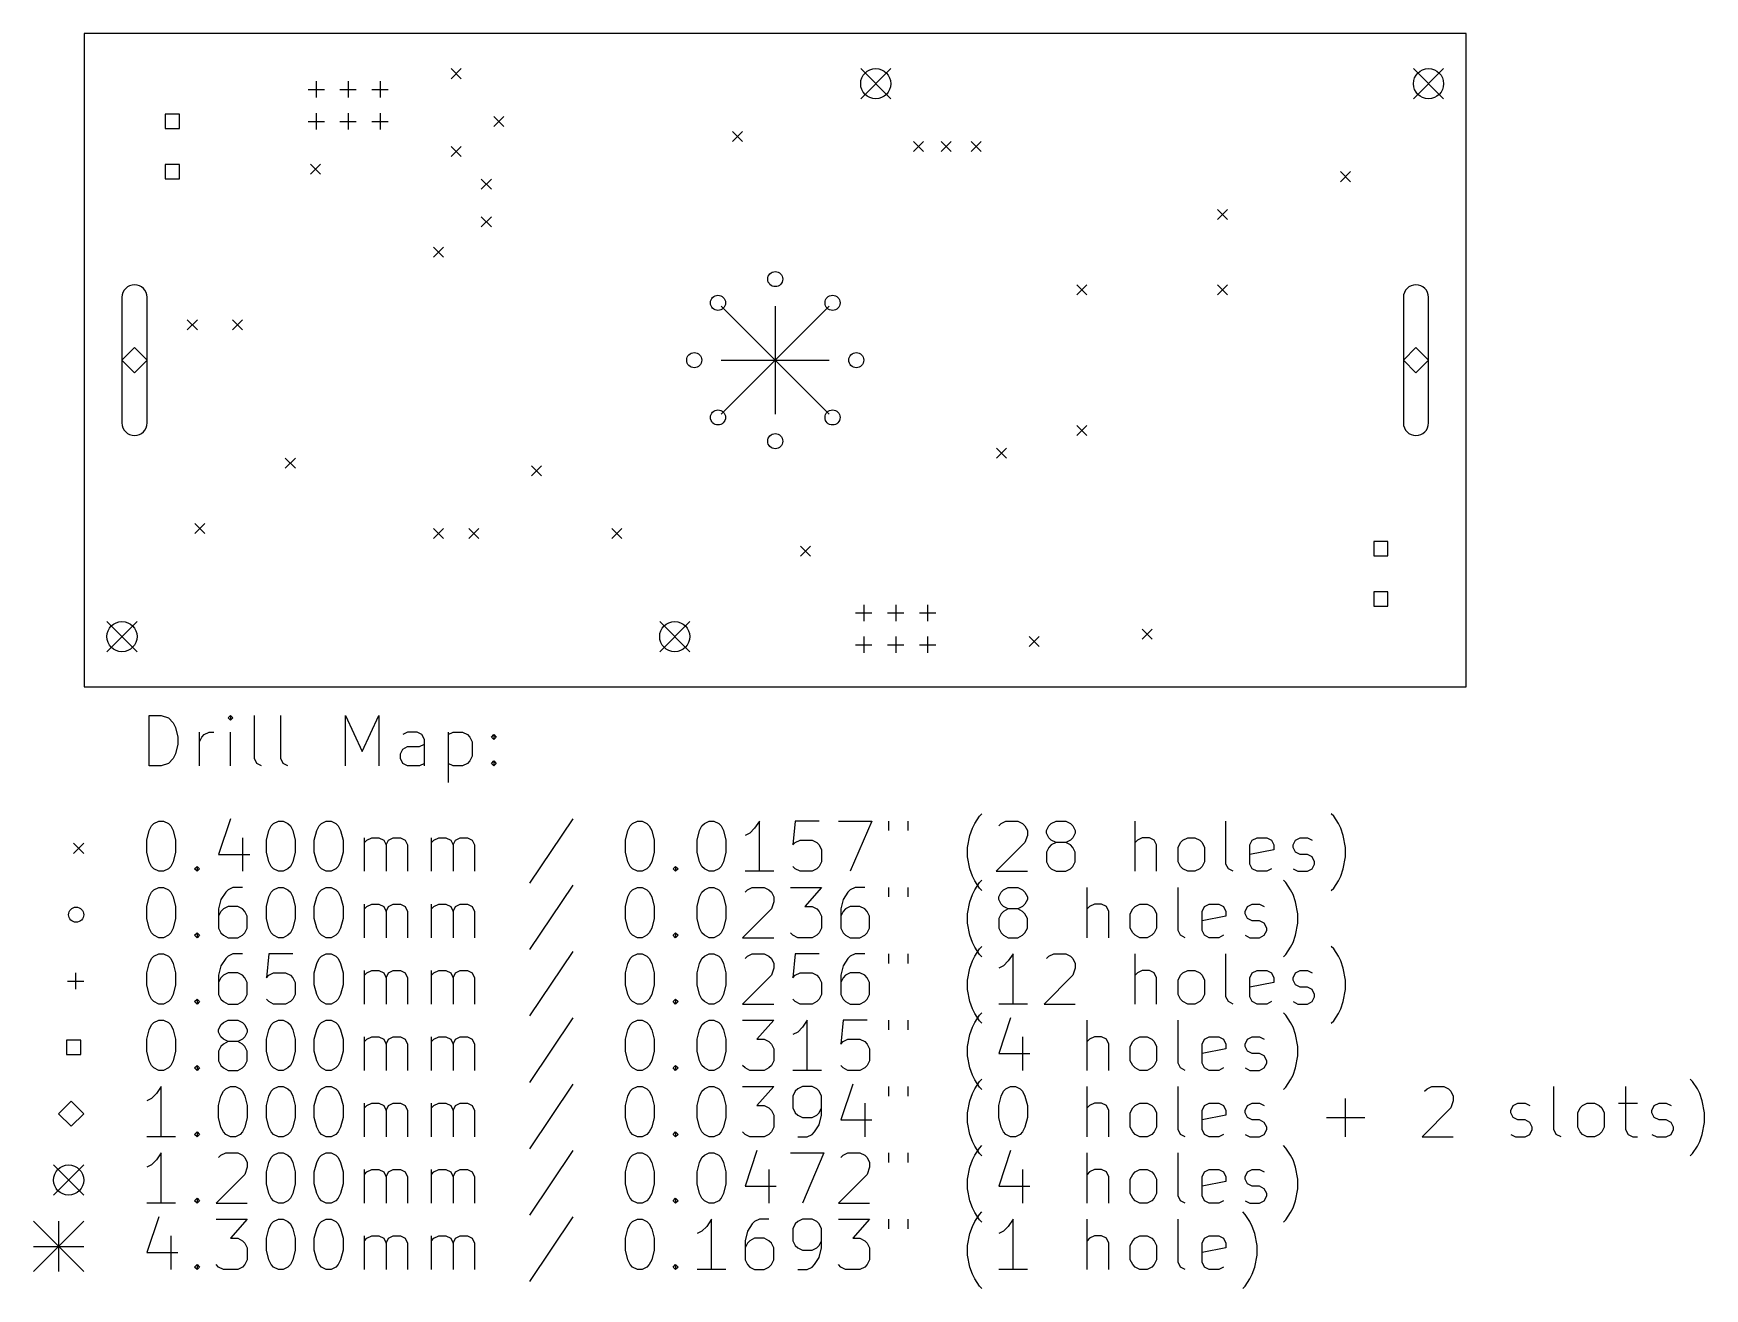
# Model space of a CAD drawing. Extents: x 13 to 79.5, y -149.9 to -100.
import ezdxf

# ---------------------------------------------------------------- set-up
doc = ezdxf.new("R2010")
doc.units = 0
doc.layers.add('BLACK', color=7, linetype='CONTINUOUS')

msp = doc.modelspace()

# ---------------------------------------------------------------- linework, layer by layer
at = {"layer": 'BLACK', "linetype": 'CONTINUOUS'}
for p, q in [((15, -100), (15, -126)), ((70, -100), (15, -100)), ((70, -126), (70, -100)), ((29.6, -101.4), (30, -101.8)), ((30, -101.4), (29.6, -101.8)), ((45.9, -101.4), (47.1, -102.6)), ((47.1, -101.4), (45.9, -102.6)), ((67.9, -101.4), (69.1, -102.6)), ((69.1, -101.4), (67.9, -102.6)), ((23.905, -102.23), (24.555, -102.23)), ((24.23, -101.905), (24.23, -102.555)), ((25.175, -102.23), (25.825, -102.23)), ((25.5, -101.905), (25.5, -102.555)), ((26.445, -102.23), (27.095, -102.23)), ((26.77, -101.905), (26.77, -102.555)), ((18.7828, -103.217), (18.2172, -103.217)), ((18.2172, -103.217), (18.2172, -103.783)), ((18.7828, -103.783), (18.7828, -103.217)), ((23.905, -103.5), (24.555, -103.5)), ((24.23, -103.175), (24.23, -103.825)), ((25.175, -103.5), (25.825, -103.5)), ((25.5, -103.175), (25.5, -103.825)), ((26.445, -103.5), (27.095, -103.5)), ((26.77, -103.175), (26.77, -103.825)), ((31.3, -103.3), (31.7, -103.7)), ((31.7, -103.3), (31.3, -103.7)), ((18.2172, -103.783), (18.7828, -103.783)), ((40.8, -103.9), (41.2, -104.3)), ((41.2, -103.9), (40.8, -104.3)), ((48, -104.3), (48.4, -104.7)), ((48.4, -104.3), (48, -104.7)), ((49.1, -104.3), (49.5, -104.7)), ((49.5, -104.3), (49.1, -104.7)), ((50.3, -104.3), (50.7, -104.7)), ((50.7, -104.3), (50.3, -104.7)), ((29.6, -104.5), (30, -104.9)), ((30, -104.5), (29.6, -104.9)), ((18.7828, -105.217), (18.2172, -105.217)), ((18.2172, -105.217), (18.2172, -105.783)), ((18.7828, -105.783), (18.7828, -105.217)), ((24, -105.2), (24.4, -105.6)), ((24.4, -105.2), (24, -105.6)), ((65, -105.5), (65.4, -105.9)), ((65.4, -105.5), (65, -105.9)), ((18.2172, -105.783), (18.7828, -105.783)), ((30.8, -105.8), (31.2, -106.2)), ((31.2, -105.8), (30.8, -106.2)), ((60.1, -107), (60.5, -107.4)), ((60.5, -107), (60.1, -107.4)), ((30.8, -107.3), (31.2, -107.7)), ((31.2, -107.3), (30.8, -107.7)), ((28.9, -108.5), (29.3, -108.9)), ((29.3, -108.5), (28.9, -108.9)), ((54.5, -110), (54.9, -110.4)), ((54.9, -110), (54.5, -110.4)), ((60.1, -110), (60.5, -110.4)), ((60.5, -110), (60.1, -110.4)), ((16.5, -110.5), (16.5, -115.5)), ((17.5, -115.5), (17.5, -110.5)), ((40.35, -110.85), (44.65, -115.15)), ((44.65, -110.85), (40.35, -115.15)), ((42.5, -110.85), (42.5, -115.15)), ((67.5, -110.5), (67.5, -115.5)), ((68.5, -115.5), (68.5, -110.5)), ((19.1, -111.4), (19.5, -111.8)), ((19.5, -111.4), (19.1, -111.8)), ((20.9, -111.4), (21.3, -111.8)), ((21.3, -111.4), (20.9, -111.8)), ((17, -112.5), (16.5, -113)), ((16.5, -113), (17, -113.5)), ((17.5, -113), (17, -112.5)), ((17, -113.5), (17.5, -113)), ((40.35, -113), (44.65, -113)), ((68, -112.5), (67.5, -113)), ((67.5, -113), (68, -113.5)), ((68.5, -113), (68, -112.5)), ((68, -113.5), (68.5, -113)), ((54.5, -115.6), (54.9, -116)), ((54.9, -115.6), (54.5, -116)), ((23, -116.9), (23.4, -117.3)), ((23.4, -116.9), (23, -117.3)), ((51.3, -116.5), (51.7, -116.9)), ((51.7, -116.5), (51.3, -116.9)), ((32.8, -117.2), (33.2, -117.6)), ((33.2, -117.2), (32.8, -117.6)), ((19.4, -119.5), (19.8, -119.9)), ((19.8, -119.5), (19.4, -119.9)), ((28.9, -119.7), (29.3, -120.1)), ((29.3, -119.7), (28.9, -120.1)), ((30.3, -119.7), (30.7, -120.1)), ((30.7, -119.7), (30.3, -120.1)), ((36, -119.7), (36.4, -120.1)), ((36.4, -119.7), (36, -120.1)), ((66.8828, -120.217), (66.3172, -120.217)), ((66.3172, -120.217), (66.3172, -120.783)), ((66.8828, -120.783), (66.8828, -120.217)), ((43.5, -120.4), (43.9, -120.8)), ((43.9, -120.4), (43.5, -120.8)), ((66.3172, -120.783), (66.8828, -120.783)), ((66.8828, -122.217), (66.3172, -122.217)), ((66.3172, -122.217), (66.3172, -122.783)), ((66.8828, -122.783), (66.8828, -122.217)), ((46.025, -122.73), (46.025, -123.38)), ((47.295, -122.73), (47.295, -123.38)), ((48.565, -122.73), (48.565, -123.38)), ((66.3172, -122.783), (66.8828, -122.783)), ((15.9, -123.4), (17.1, -124.6)), ((17.1, -123.4), (15.9, -124.6)), ((37.9, -123.4), (39.1, -124.6)), ((39.1, -123.4), (37.9, -124.6)), ((45.7, -123.055), (46.35, -123.055)), ((46.97, -123.055), (47.62, -123.055)), ((48.24, -123.055), (48.89, -123.055)), ((57.1, -123.7), (57.5, -124.1)), ((57.5, -123.7), (57.1, -124.1)), ((45.7, -124.325), (46.35, -124.325)), ((46.025, -124), (46.025, -124.65)), ((46.97, -124.325), (47.62, -124.325)), ((47.295, -124), (47.295, -124.65)), ((48.24, -124.325), (48.89, -124.325)), ((48.565, -124), (48.565, -124.65)), ((52.6, -124), (53, -124.4)), ((53, -124), (52.6, -124.4)), ((15, -126), (70, -126)), ((17.5828, -129.14), (17.5828, -127.14)), ((17.5828, -127.14), (18.059, -127.14)), ((18.059, -127.14), (18.3447, -127.235)), ((18.3447, -127.235), (18.5351, -127.426)), ((18.5351, -127.426), (18.6304, -127.616)), ((18.6304, -127.616), (18.7256, -127.997)), ((20.8209, -127.14), (20.7256, -127.235)), ((20.7256, -127.235), (20.8209, -127.33)), ((20.9161, -127.235), (20.8209, -127.14)), ((20.8209, -127.14), (20.8209, -127.33)), ((20.8209, -127.33), (20.9161, -127.235)), ((21.7732, -128.854), (21.7732, -127.14)), ((22.8209, -128.854), (22.8209, -127.14)), ((25.3923, -129.14), (25.3923, -127.14)), ((25.3923, -127.14), (26.059, -128.568)), ((26.059, -128.568), (26.7256, -127.14)), ((26.7256, -127.14), (26.7256, -129.14)), ((18.7256, -128.283), (18.6304, -128.664)), ((18.7256, -127.997), (18.7256, -128.283)), ((19.5828, -129.14), (19.5828, -127.807)), ((19.5828, -128.187), (19.678, -127.997)), ((19.678, -127.997), (19.7732, -127.902)), ((19.7732, -127.902), (19.9637, -127.807)), ((19.9637, -127.807), (20.1542, -127.807)), ((20.8209, -129.14), (20.8209, -127.807)), ((27.8685, -127.807), (27.678, -127.902)), ((28.2494, -127.807), (27.8685, -127.807)), ((28.4399, -127.902), (28.2494, -127.807)), ((28.3447, -128.378), (28.5351, -128.283)), ((28.5351, -128.092), (28.4399, -127.902)), ((28.5351, -129.14), (28.5351, -128.092)), ((29.4875, -127.807), (29.4875, -129.807)), ((29.4875, -127.902), (29.678, -127.807)), ((29.678, -127.807), (30.059, -127.807)), ((30.059, -127.807), (30.2494, -127.902)), ((30.2494, -127.902), (30.3447, -127.997)), ((30.3447, -127.997), (30.4399, -128.187)), ((30.4399, -128.187), (30.4399, -128.759)), ((31.2018, -127.997), (31.2971, -127.902)), ((31.2971, -128.092), (31.2018, -127.997)), ((31.2971, -127.902), (31.3923, -127.997)), ((31.2971, -127.902), (31.2971, -128.092)), ((31.3923, -127.997), (31.2971, -128.092)), ((18.5351, -128.854), (18.3447, -129.045)), ((18.6304, -128.664), (18.5351, -128.854)), ((21.8685, -129.045), (21.7732, -128.854)), ((22.9161, -129.045), (22.8209, -128.854)), ((27.5828, -128.664), (27.678, -128.473)), ((27.5828, -128.854), (27.5828, -128.664)), ((27.678, -129.045), (27.5828, -128.854)), ((27.678, -128.473), (27.8685, -128.378)), ((27.8685, -128.378), (28.3447, -128.378)), ((30.3447, -128.949), (30.2494, -129.045)), ((30.4399, -128.759), (30.3447, -128.949)), ((31.2018, -129.045), (31.2971, -128.949)), ((31.2971, -128.949), (31.3923, -129.045)), ((31.2971, -128.949), (31.2971, -129.14)), ((18.059, -129.14), (17.5828, -129.14)), ((18.3447, -129.045), (18.059, -129.14)), ((22.059, -129.14), (21.8685, -129.045)), ((23.1066, -129.14), (22.9161, -129.045)), ((27.8685, -129.14), (27.678, -129.045)), ((28.3447, -129.14), (27.8685, -129.14)), ((28.5351, -129.045), (28.3447, -129.14)), ((29.678, -129.14), (29.4875, -129.045)), ((30.059, -129.14), (29.678, -129.14)), ((30.2494, -129.045), (30.059, -129.14)), ((31.2971, -129.14), (31.2018, -129.045)), ((31.3923, -129.045), (31.2971, -129.14)), ((17.5828, -131.721), (17.678, -131.53)), ((17.678, -131.53), (17.7732, -131.435)), ((17.7732, -131.435), (17.9637, -131.34)), ((17.9637, -131.34), (18.1542, -131.34)), ((18.1542, -131.34), (18.3447, -131.435)), ((18.3447, -131.435), (18.4399, -131.53)), ((18.4399, -131.53), (18.5351, -131.721)), ((20.8209, -131.245), (20.3447, -132.673)), ((22.3447, -131.721), (22.4399, -131.53)), ((22.4399, -131.53), (22.5351, -131.435)), ((22.5351, -131.435), (22.7256, -131.34)), ((22.7256, -131.34), (22.9161, -131.34)), ((22.9161, -131.34), (23.1066, -131.435)), ((23.1066, -131.435), (23.2018, -131.53)), ((23.2018, -131.53), (23.2971, -131.721)), ((24.2494, -131.721), (24.3447, -131.53)), ((24.3447, -131.53), (24.4399, -131.435)), ((24.4399, -131.435), (24.6304, -131.34)), ((24.6304, -131.34), (24.8209, -131.34)), ((24.8209, -131.34), (25.0113, -131.435)), ((25.0113, -131.435), (25.1066, -131.53)), ((25.1066, -131.53), (25.2018, -131.721)), ((34.4399, -131.245), (32.7256, -133.816)), ((36.6304, -131.721), (36.7256, -131.53)), ((36.7256, -131.53), (36.8209, -131.435)), ((36.8209, -131.435), (37.0113, -131.34)), ((37.0113, -131.34), (37.2018, -131.34)), ((37.2018, -131.34), (37.3923, -131.435)), ((37.3923, -131.435), (37.4875, -131.53)), ((37.4875, -131.53), (37.5828, -131.721)), ((39.4875, -131.721), (39.5828, -131.53)), ((39.5828, -131.53), (39.678, -131.435)), ((39.678, -131.435), (39.8685, -131.34)), ((39.8685, -131.34), (40.059, -131.34)), ((40.059, -131.34), (40.2494, -131.435)), ((40.2494, -131.435), (40.3447, -131.53)), ((40.3447, -131.53), (40.4399, -131.721)), ((41.678, -131.626), (41.4875, -131.816)), ((41.8685, -131.34), (41.678, -131.626)), ((41.8685, -133.34), (41.8685, -131.34)), ((43.2971, -131.34), (43.2018, -132.292)), ((44.2494, -131.34), (43.2971, -131.34)), ((45.0113, -131.34), (46.3447, -131.34)), ((46.3447, -131.34), (45.4875, -133.34)), ((47.0113, -131.34), (47.0113, -131.721)), ((47.7732, -131.34), (47.7732, -131.721)), ((50.2494, -131.911), (50.3447, -131.626)), ((50.3447, -131.626), (50.4399, -131.435)), ((50.4399, -131.435), (50.6304, -131.149)), ((50.6304, -131.149), (50.7256, -131.054)), ((51.3923, -131.53), (51.4875, -131.435)), ((51.4875, -131.435), (51.678, -131.34)), ((51.678, -131.34), (52.1542, -131.34)), ((52.1542, -131.34), (52.3447, -131.435)), ((52.3447, -131.435), (52.4399, -131.53)), ((52.4399, -131.53), (52.5352, -131.721)), ((53.2971, -131.721), (53.3923, -131.53)), ((53.3923, -131.53), (53.4875, -131.435)), ((53.4875, -131.435), (53.678, -131.34)), ((53.678, -131.34), (54.059, -131.34)), ((54.059, -131.34), (54.2494, -131.435)), ((54.2494, -131.435), (54.3447, -131.53)), ((54.3447, -131.53), (54.4399, -131.721)), ((56.8209, -133.34), (56.8209, -131.34)), ((60.4399, -133.054), (60.4399, -131.34)), ((64.7256, -131.149), (64.6304, -131.054)), ((64.9161, -131.435), (64.7256, -131.149)), ((65.0113, -131.626), (64.9161, -131.435)), ((65.1066, -131.911), (65.0113, -131.626)), ((14.575, -132.225), (14.975, -132.625)), ((14.975, -132.225), (14.575, -132.625)), ((17.4875, -132.102), (17.5828, -131.721)), ((17.4875, -132.578), (17.4875, -132.102)), ((18.5351, -131.721), (18.6304, -132.102)), ((18.6304, -132.102), (18.6304, -132.578)), ((21.2971, -132.007), (21.2971, -133.34)), ((22.2494, -132.102), (22.3447, -131.721)), ((22.2494, -132.578), (22.2494, -132.102)), ((23.2971, -131.721), (23.3923, -132.102)), ((23.3923, -132.102), (23.3923, -132.578)), ((24.1542, -132.102), (24.2494, -131.721)), ((24.1542, -132.578), (24.1542, -132.102)), ((25.2018, -131.721), (25.2971, -132.102)), ((25.2971, -132.102), (25.2971, -132.578)), ((26.1542, -133.34), (26.1542, -132.007)), ((26.1542, -132.197), (26.2494, -132.102)), ((26.2494, -132.102), (26.4399, -132.007)), ((26.4399, -132.007), (26.7256, -132.007)), ((26.7256, -132.007), (26.9161, -132.102)), ((26.9161, -132.102), (27.0113, -132.292)), ((27.0113, -132.292), (27.1066, -132.102)), ((27.0113, -132.292), (27.0113, -133.34)), ((27.1066, -132.102), (27.2971, -132.007)), ((27.2971, -132.007), (27.5828, -132.007)), ((27.5828, -132.007), (27.7732, -132.102)), ((27.7732, -132.102), (27.8685, -132.292)), ((27.8685, -132.292), (27.8685, -133.34)), ((28.8209, -133.34), (28.8209, -132.007)), ((28.8209, -132.197), (28.9161, -132.102)), ((28.9161, -132.102), (29.1066, -132.007)), ((29.1066, -132.007), (29.3923, -132.007)), ((29.3923, -132.007), (29.5828, -132.102)), ((29.5828, -132.102), (29.678, -132.292)), ((29.678, -132.292), (29.7732, -132.102)), ((29.678, -132.292), (29.678, -133.34)), ((29.7732, -132.102), (29.9637, -132.007)), ((29.9637, -132.007), (30.2494, -132.007)), ((30.2494, -132.007), (30.4399, -132.102)), ((30.4399, -132.102), (30.5351, -132.292)), ((30.5351, -132.292), (30.5351, -133.34)), ((36.5352, -132.102), (36.6304, -131.721)), ((36.5352, -132.578), (36.5352, -132.102)), ((37.5828, -131.721), (37.678, -132.102)), ((37.678, -132.102), (37.678, -132.578)), ((39.3923, -132.102), (39.4875, -131.721)), ((39.3923, -132.578), (39.3923, -132.102)), ((40.4399, -131.721), (40.5352, -132.102)), ((40.5352, -132.102), (40.5352, -132.578)), ((41.4875, -131.816), (41.2971, -131.911)), ((43.2018, -132.292), (43.2971, -132.197)), ((43.2971, -132.197), (43.4875, -132.102)), ((43.4875, -132.102), (43.9637, -132.102)), ((43.9637, -132.102), (44.1542, -132.197)), ((44.1542, -132.197), (44.2494, -132.292)), ((44.2494, -132.292), (44.3447, -132.483)), ((50.1542, -132.387), (50.2494, -131.911)), ((52.4399, -132.197), (51.2971, -133.34)), ((52.5352, -131.911), (52.4399, -132.197)), ((52.5352, -131.721), (52.5352, -131.911)), ((53.2971, -131.816), (53.2971, -131.721)), ((53.3923, -132.007), (53.2971, -131.816)), ((53.4875, -132.102), (53.3923, -132.007)), ((53.4875, -132.292), (53.3923, -132.387)), ((53.678, -132.197), (53.4875, -132.102)), ((53.678, -132.197), (53.4875, -132.292)), ((54.059, -132.197), (53.678, -132.197)), ((54.2494, -132.102), (54.059, -132.197)), ((54.2494, -132.292), (54.059, -132.197)), ((54.3447, -132.007), (54.2494, -132.102)), ((54.3447, -132.387), (54.2494, -132.292)), ((54.4399, -131.816), (54.3447, -132.007)), ((54.4399, -131.721), (54.4399, -131.816)), ((56.9161, -132.102), (56.8209, -132.197)), ((57.1066, -132.007), (56.9161, -132.102)), ((57.3923, -132.007), (57.1066, -132.007)), ((57.5828, -132.102), (57.3923, -132.007)), ((57.678, -132.292), (57.5828, -132.102)), ((57.678, -133.34), (57.678, -132.292)), ((58.5352, -132.387), (58.6304, -132.197)), ((58.6304, -132.197), (58.7256, -132.102)), ((58.7256, -132.102), (58.9161, -132.007)), ((58.9161, -132.007), (59.2018, -132.007)), ((59.2018, -132.007), (59.3923, -132.102)), ((59.3923, -132.102), (59.4875, -132.197)), ((59.4875, -132.197), (59.5828, -132.387)), ((61.3923, -132.292), (61.4875, -132.102)), ((61.3923, -133.054), (61.3923, -132.292)), ((61.4875, -132.102), (61.678, -132.007)), ((61.678, -132.007), (62.059, -132.007)), ((62.059, -132.007), (62.2494, -132.102)), ((62.2494, -132.102), (62.3447, -132.292)), ((62.3447, -132.292), (62.3447, -132.483)), ((63.1066, -132.292), (63.2018, -132.102)), ((63.1066, -132.387), (63.1066, -132.292)), ((63.2018, -132.102), (63.3923, -132.007)), ((63.3923, -132.007), (63.678, -132.007)), ((63.678, -132.007), (63.8685, -132.102)), ((65.2018, -132.387), (65.1066, -131.911)), ((17.5828, -132.959), (17.4875, -132.578)), ((17.678, -133.149), (17.5828, -132.959)), ((18.5351, -132.959), (18.4399, -133.149)), ((18.6304, -132.578), (18.5351, -132.959)), ((20.3447, -132.673), (21.5828, -132.673)), ((22.3447, -132.959), (22.2494, -132.578)), ((22.4399, -133.149), (22.3447, -132.959)), ((23.2971, -132.959), (23.2018, -133.149)), ((23.3923, -132.578), (23.2971, -132.959)), ((24.2494, -132.959), (24.1542, -132.578)), ((24.3447, -133.149), (24.2494, -132.959)), ((25.2018, -132.959), (25.1066, -133.149)), ((25.2971, -132.578), (25.2018, -132.959)), ((36.6304, -132.959), (36.5352, -132.578)), ((36.7256, -133.149), (36.6304, -132.959)), ((37.5828, -132.959), (37.4875, -133.149)), ((37.678, -132.578), (37.5828, -132.959)), ((39.4875, -132.959), (39.3923, -132.578)), ((39.5828, -133.149), (39.4875, -132.959)), ((40.4399, -132.959), (40.3447, -133.149)), ((40.5352, -132.578), (40.4399, -132.959)), ((44.3447, -132.959), (44.2494, -133.149)), ((44.3447, -132.483), (44.3447, -132.959)), ((50.1542, -132.768), (50.1542, -132.387)), ((50.2494, -133.245), (50.1542, -132.768)), ((53.3923, -132.387), (53.2971, -132.578)), ((53.2971, -132.578), (53.2971, -132.959)), ((53.2971, -132.959), (53.3923, -133.149)), ((54.4399, -132.578), (54.3447, -132.387)), ((54.3447, -133.149), (54.4399, -132.959)), ((54.4399, -132.959), (54.4399, -132.578)), ((58.5352, -132.959), (58.5352, -132.387)), ((58.6304, -133.149), (58.5352, -132.959)), ((59.5828, -132.959), (59.4875, -133.149)), ((59.5828, -132.387), (59.5828, -132.959)), ((62.3447, -132.483), (61.3923, -132.673)), ((63.2018, -132.578), (63.1066, -132.387)), ((63.3923, -132.673), (63.2018, -132.578)), ((63.678, -132.673), (63.3923, -132.673)), ((63.8685, -132.768), (63.678, -132.673)), ((63.9637, -132.959), (63.8685, -132.768)), ((63.9637, -133.054), (63.9637, -132.959)), ((65.1066, -133.245), (65.2018, -132.768)), ((65.2018, -132.768), (65.2018, -132.387)), ((17.7732, -133.245), (17.678, -133.149)), ((17.9637, -133.34), (17.7732, -133.245)), ((18.1542, -133.34), (17.9637, -133.34)), ((18.3447, -133.245), (18.1542, -133.34)), ((18.4399, -133.149), (18.3447, -133.245)), ((19.3923, -133.245), (19.4875, -133.149)), ((19.4875, -133.34), (19.3923, -133.245)), ((19.4875, -133.149), (19.5828, -133.245)), ((19.4875, -133.149), (19.4875, -133.34)), ((19.5828, -133.245), (19.4875, -133.34)), ((22.5351, -133.245), (22.4399, -133.149)), ((22.7256, -133.34), (22.5351, -133.245)), ((22.9161, -133.34), (22.7256, -133.34)), ((23.1066, -133.245), (22.9161, -133.34)), ((23.2018, -133.149), (23.1066, -133.245)), ((24.4399, -133.245), (24.3447, -133.149)), ((24.6304, -133.34), (24.4399, -133.245)), ((24.8209, -133.34), (24.6304, -133.34)), ((25.0113, -133.245), (24.8209, -133.34)), ((25.1066, -133.149), (25.0113, -133.245)), ((36.8209, -133.245), (36.7256, -133.149)), ((37.0113, -133.34), (36.8209, -133.245)), ((37.2018, -133.34), (37.0113, -133.34)), ((37.3923, -133.245), (37.2018, -133.34)), ((37.4875, -133.149), (37.3923, -133.245)), ((38.4399, -133.245), (38.5352, -133.149)), ((38.5352, -133.34), (38.4399, -133.245)), ((38.5352, -133.149), (38.6304, -133.245)), ((38.5352, -133.149), (38.5352, -133.34)), ((38.6304, -133.245), (38.5352, -133.34)), ((39.678, -133.245), (39.5828, -133.149)), ((39.8685, -133.34), (39.678, -133.245)), ((40.059, -133.34), (39.8685, -133.34)), ((40.2494, -133.245), (40.059, -133.34)), ((40.3447, -133.149), (40.2494, -133.245)), ((42.4399, -133.34), (41.2971, -133.34)), ((43.2971, -133.245), (43.2018, -133.149)), ((43.4875, -133.34), (43.2971, -133.245)), ((43.9637, -133.34), (43.4875, -133.34)), ((44.1542, -133.245), (43.9637, -133.34)), ((44.2494, -133.149), (44.1542, -133.245)), ((50.3447, -133.53), (50.2494, -133.245)), ((50.4399, -133.721), (50.3447, -133.53)), ((51.2971, -133.34), (52.5352, -133.34)), ((53.3923, -133.149), (53.4875, -133.245)), ((53.4875, -133.245), (53.678, -133.34)), ((53.678, -133.34), (54.059, -133.34)), ((54.059, -133.34), (54.2494, -133.245)), ((54.2494, -133.245), (54.3447, -133.149)), ((58.7256, -133.245), (58.6304, -133.149)), ((58.9161, -133.34), (58.7256, -133.245)), ((59.2018, -133.34), (58.9161, -133.34)), ((59.3923, -133.245), (59.2018, -133.34)), ((59.4875, -133.149), (59.3923, -133.245)), ((60.5352, -133.245), (60.4399, -133.054)), ((60.7256, -133.34), (60.5352, -133.245)), ((61.4875, -133.245), (61.3923, -133.054)), ((61.678, -133.34), (61.4875, -133.245)), ((62.059, -133.34), (61.678, -133.34)), ((62.2494, -133.245), (62.059, -133.34)), ((63.1066, -133.245), (63.2971, -133.34)), ((63.2971, -133.34), (63.678, -133.34)), ((63.678, -133.34), (63.8685, -133.245)), ((63.8685, -133.245), (63.9637, -133.054)), ((64.9161, -133.721), (65.0113, -133.53)), ((65.0113, -133.53), (65.1066, -133.245)), ((17.5828, -134.361), (17.678, -134.17)), ((17.678, -134.17), (17.7732, -134.075)), ((17.7732, -134.075), (17.9637, -133.98)), ((17.9637, -133.98), (18.1542, -133.98)), ((18.1542, -133.98), (18.3447, -134.075)), ((18.3447, -134.075), (18.4399, -134.17)), ((18.4399, -134.17), (18.5351, -134.361)), ((20.6304, -134.17), (20.4399, -134.456)), ((20.7256, -134.075), (20.6304, -134.17)), ((20.9161, -133.98), (20.7256, -134.075)), ((21.2971, -133.98), (20.9161, -133.98)), ((22.3447, -134.361), (22.4399, -134.17)), ((22.4399, -134.17), (22.5351, -134.075)), ((22.5351, -134.075), (22.7256, -133.98)), ((22.7256, -133.98), (22.9161, -133.98)), ((22.9161, -133.98), (23.1066, -134.075)), ((23.1066, -134.075), (23.2018, -134.17)), ((23.2018, -134.17), (23.2971, -134.361)), ((24.2494, -134.361), (24.3447, -134.17)), ((24.3447, -134.17), (24.4399, -134.075)), ((24.4399, -134.075), (24.6304, -133.98)), ((24.6304, -133.98), (24.8209, -133.98)), ((24.8209, -133.98), (25.0113, -134.075)), ((25.0113, -134.075), (25.1066, -134.17)), ((25.1066, -134.17), (25.2018, -134.361)), ((34.4399, -133.885), (32.7256, -136.456)), ((36.6304, -134.361), (36.7256, -134.17)), ((36.7256, -134.17), (36.8209, -134.075)), ((36.8209, -134.075), (37.0113, -133.98)), ((37.0113, -133.98), (37.2018, -133.98)), ((37.2018, -133.98), (37.3923, -134.075)), ((37.3923, -134.075), (37.4875, -134.17)), ((37.4875, -134.17), (37.5828, -134.361)), ((39.4875, -134.361), (39.5828, -134.17)), ((39.5828, -134.17), (39.678, -134.075)), ((39.678, -134.075), (39.8685, -133.98)), ((39.8685, -133.98), (40.059, -133.98)), ((40.059, -133.98), (40.2494, -134.075)), ((40.2494, -134.075), (40.3447, -134.17)), ((40.3447, -134.17), (40.4399, -134.361)), ((41.2971, -134.17), (41.3923, -134.075)), ((41.3923, -134.075), (41.5828, -133.98)), ((41.5828, -133.98), (42.059, -133.98)), ((42.059, -133.98), (42.2494, -134.075)), ((42.2494, -134.075), (42.3447, -134.17)), ((42.3447, -134.17), (42.4399, -134.361)), ((43.1066, -133.98), (44.3447, -133.98)), ((44.3447, -133.98), (43.678, -134.742)), ((45.3923, -134.17), (45.2018, -134.456)), ((45.4875, -134.075), (45.3923, -134.17)), ((45.678, -133.98), (45.4875, -134.075)), ((46.059, -133.98), (45.678, -133.98)), ((47.0113, -133.98), (47.0113, -134.361)), ((47.7732, -133.98), (47.7732, -134.361)), ((50.2494, -134.551), (50.3447, -134.266)), ((50.3447, -134.266), (50.4399, -134.075)), ((50.6304, -134.007), (50.4399, -133.721)), ((50.4399, -134.075), (50.6304, -133.789)), ((50.6304, -133.789), (50.7256, -133.694)), ((50.7256, -134.102), (50.6304, -134.007)), ((51.3923, -134.361), (51.4875, -134.17)), ((51.4875, -134.17), (51.5828, -134.075)), ((51.5828, -134.075), (51.7732, -133.98)), ((51.7732, -133.98), (52.1542, -133.98)), ((52.1542, -133.98), (52.3447, -134.075)), ((52.3447, -134.075), (52.4399, -134.17)), ((52.4399, -134.17), (52.5352, -134.361)), ((54.9161, -135.98), (54.9161, -133.98)), ((58.5352, -135.694), (58.5352, -133.98)), ((62.8209, -133.789), (62.7256, -133.694)), ((63.0113, -134.075), (62.8209, -133.789)), ((63.1066, -134.266), (63.0113, -134.075)), ((63.2018, -134.551), (63.1066, -134.266)), ((64.6304, -134.102), (64.7256, -134.007)), ((64.7256, -134.007), (64.9161, -133.721)), ((17.4875, -134.742), (17.5828, -134.361)), ((17.4875, -135.218), (17.4875, -134.742)), ((18.5351, -134.361), (18.6304, -134.742)), ((18.6304, -134.742), (18.6304, -135.218)), ((20.4399, -134.456), (20.3447, -134.837)), ((20.3447, -134.837), (20.3447, -135.599)), ((20.4399, -134.932), (20.3447, -135.123)), ((20.5351, -134.837), (20.4399, -134.932)), ((20.7256, -134.742), (20.5351, -134.837)), ((21.1066, -134.742), (20.7256, -134.742)), ((21.2971, -134.837), (21.1066, -134.742)), ((21.3923, -134.932), (21.2971, -134.837)), ((21.4875, -135.123), (21.3923, -134.932)), ((22.2494, -134.742), (22.3447, -134.361)), ((22.2494, -135.218), (22.2494, -134.742)), ((23.2971, -134.361), (23.3923, -134.742)), ((23.3923, -134.742), (23.3923, -135.218)), ((24.1542, -134.742), (24.2494, -134.361)), ((24.1542, -135.218), (24.1542, -134.742)), ((25.2018, -134.361), (25.2971, -134.742)), ((25.2971, -134.742), (25.2971, -135.218)), ((26.1542, -135.98), (26.1542, -134.647)), ((26.1542, -134.837), (26.2494, -134.742)), ((26.2494, -134.742), (26.4399, -134.647)), ((26.4399, -134.647), (26.7256, -134.647)), ((26.7256, -134.647), (26.9161, -134.742)), ((26.9161, -134.742), (27.0113, -134.932)), ((27.0113, -134.932), (27.1066, -134.742)), ((27.0113, -134.932), (27.0113, -135.98)), ((27.1066, -134.742), (27.2971, -134.647)), ((27.2971, -134.647), (27.5828, -134.647)), ((27.5828, -134.647), (27.7732, -134.742)), ((27.7732, -134.742), (27.8685, -134.932)), ((27.8685, -134.932), (27.8685, -135.98)), ((28.8209, -135.98), (28.8209, -134.647)), ((28.8209, -134.837), (28.9161, -134.742)), ((28.9161, -134.742), (29.1066, -134.647)), ((29.1066, -134.647), (29.3923, -134.647)), ((29.3923, -134.647), (29.5828, -134.742)), ((29.5828, -134.742), (29.678, -134.932)), ((29.678, -134.932), (29.7732, -134.742)), ((29.678, -134.932), (29.678, -135.98)), ((29.7732, -134.742), (29.9637, -134.647)), ((29.9637, -134.647), (30.2494, -134.647)), ((30.2494, -134.647), (30.4399, -134.742)), ((30.4399, -134.742), (30.5351, -134.932)), ((30.5351, -134.932), (30.5351, -135.98)), ((36.5352, -134.742), (36.6304, -134.361)), ((36.5352, -135.218), (36.5352, -134.742)), ((37.5828, -134.361), (37.678, -134.742)), ((37.678, -134.742), (37.678, -135.218)), ((39.3923, -134.742), (39.4875, -134.361)), ((39.3923, -135.218), (39.3923, -134.742)), ((40.4399, -134.361), (40.5352, -134.742)), ((40.5352, -134.742), (40.5352, -135.218)), ((42.3447, -134.837), (41.2018, -135.98)), ((42.4399, -134.551), (42.3447, -134.837)), ((42.4399, -134.361), (42.4399, -134.551)), ((43.678, -134.742), (43.9637, -134.742)), ((43.9637, -134.742), (44.1542, -134.837)), ((44.1542, -134.837), (44.2494, -134.932)), ((44.2494, -134.932), (44.3447, -135.123)), ((45.2018, -134.456), (45.1066, -134.837)), ((45.1066, -134.837), (45.1066, -135.599)), ((45.2018, -134.932), (45.1066, -135.123)), ((45.2971, -134.837), (45.2018, -134.932)), ((45.4875, -134.742), (45.2971, -134.837)), ((45.8685, -134.742), (45.4875, -134.742)), ((46.059, -134.837), (45.8685, -134.742)), ((46.1542, -134.932), (46.059, -134.837)), ((46.2494, -135.123), (46.1542, -134.932)), ((50.1542, -135.027), (50.2494, -134.551)), ((51.3923, -134.456), (51.3923, -134.361)), ((51.4875, -134.647), (51.3923, -134.456)), ((51.5828, -134.742), (51.4875, -134.647)), ((51.5828, -134.932), (51.4875, -135.027)), ((51.7732, -134.837), (51.5828, -134.742)), ((51.7732, -134.837), (51.5828, -134.932)), ((52.1542, -134.837), (51.7732, -134.837)), ((52.3447, -134.742), (52.1542, -134.837)), ((52.3447, -134.932), (52.1542, -134.837)), ((52.4399, -134.647), (52.3447, -134.742)), ((52.4399, -135.027), (52.3447, -134.932)), ((52.5352, -134.456), (52.4399, -134.647)), ((52.5352, -134.361), (52.5352, -134.456)), ((55.0113, -134.742), (54.9161, -134.837)), ((55.2018, -134.647), (55.0113, -134.742)), ((55.4875, -134.647), (55.2018, -134.647)), ((55.678, -134.742), (55.4875, -134.647)), ((55.7732, -134.932), (55.678, -134.742)), ((55.7732, -135.98), (55.7732, -134.932)), ((56.6304, -135.027), (56.7256, -134.837)), ((56.7256, -134.837), (56.8209, -134.742)), ((56.8209, -134.742), (57.0113, -134.647)), ((57.0113, -134.647), (57.2971, -134.647)), ((57.2971, -134.647), (57.4875, -134.742)), ((57.4875, -134.742), (57.5828, -134.837)), ((57.5828, -134.837), (57.678, -135.027)), ((59.4875, -134.932), (59.5828, -134.742)), ((59.4875, -135.694), (59.4875, -134.932)), ((59.5828, -134.742), (59.7732, -134.647)), ((59.7732, -134.647), (60.1542, -134.647)), ((60.1542, -134.647), (60.3447, -134.742)), ((60.3447, -134.742), (60.4399, -134.932)), ((60.4399, -134.932), (60.4399, -135.123)), ((61.2018, -134.932), (61.2971, -134.742)), ((61.2018, -135.027), (61.2018, -134.932)), ((61.2971, -134.742), (61.4875, -134.647)), ((61.4875, -134.647), (61.7732, -134.647)), ((61.7732, -134.647), (61.9637, -134.742)), ((63.2971, -135.027), (63.2018, -134.551)), ((17.5828, -135.599), (17.4875, -135.218)), ((17.678, -135.789), (17.5828, -135.599)), ((18.5351, -135.599), (18.4399, -135.789)), ((18.6304, -135.218), (18.5351, -135.599)), ((20.3447, -135.599), (20.4399, -135.789)), ((21.3923, -135.789), (21.4875, -135.599)), ((21.4875, -135.599), (21.4875, -135.123)), ((22.3447, -135.599), (22.2494, -135.218)), ((22.4399, -135.789), (22.3447, -135.599)), ((23.2971, -135.599), (23.2018, -135.789)), ((23.3923, -135.218), (23.2971, -135.599)), ((24.2494, -135.599), (24.1542, -135.218)), ((24.3447, -135.789), (24.2494, -135.599)), ((25.2018, -135.599), (25.1066, -135.789)), ((25.2971, -135.218), (25.2018, -135.599)), ((36.6304, -135.599), (36.5352, -135.218)), ((36.7256, -135.789), (36.6304, -135.599)), ((37.5828, -135.599), (37.4875, -135.789)), ((37.678, -135.218), (37.5828, -135.599)), ((39.4875, -135.599), (39.3923, -135.218)), ((39.5828, -135.789), (39.4875, -135.599)), ((40.4399, -135.599), (40.3447, -135.789)), ((40.5352, -135.218), (40.4399, -135.599)), ((44.3447, -135.599), (44.2494, -135.789)), ((44.3447, -135.123), (44.3447, -135.599)), ((45.1066, -135.599), (45.2018, -135.789)), ((46.1542, -135.789), (46.2494, -135.599)), ((46.2494, -135.599), (46.2494, -135.123)), ((50.1542, -135.408), (50.1542, -135.027)), ((50.2494, -135.885), (50.1542, -135.408)), ((51.4875, -135.027), (51.3923, -135.218)), ((51.3923, -135.218), (51.3923, -135.599)), ((51.3923, -135.599), (51.4875, -135.789)), ((52.5352, -135.218), (52.4399, -135.027)), ((52.4399, -135.789), (52.5352, -135.599)), ((52.5352, -135.599), (52.5352, -135.218)), ((56.6304, -135.599), (56.6304, -135.027)), ((56.7256, -135.789), (56.6304, -135.599)), ((57.678, -135.599), (57.5828, -135.789)), ((57.678, -135.027), (57.678, -135.599)), ((60.4399, -135.123), (59.4875, -135.313)), ((61.2971, -135.218), (61.2018, -135.027)), ((61.4875, -135.313), (61.2971, -135.218)), ((61.7732, -135.313), (61.4875, -135.313)), ((61.9637, -135.408), (61.7732, -135.313)), ((62.059, -135.599), (61.9637, -135.408)), ((62.059, -135.694), (62.059, -135.599)), ((63.2018, -135.885), (63.2971, -135.408)), ((63.2971, -135.408), (63.2971, -135.027)), ((17.7732, -135.885), (17.678, -135.789)), ((17.9637, -135.98), (17.7732, -135.885)), ((18.1542, -135.98), (17.9637, -135.98)), ((18.3447, -135.885), (18.1542, -135.98)), ((18.4399, -135.789), (18.3447, -135.885)), ((19.3923, -135.885), (19.4875, -135.789)), ((19.4875, -135.98), (19.3923, -135.885)), ((19.4875, -135.789), (19.5828, -135.885)), ((19.4875, -135.789), (19.4875, -135.98)), ((19.5828, -135.885), (19.4875, -135.98)), ((20.4399, -135.789), (20.5351, -135.885)), ((20.5351, -135.885), (20.7256, -135.98)), ((20.7256, -135.98), (21.1066, -135.98)), ((21.1066, -135.98), (21.2971, -135.885)), ((21.2971, -135.885), (21.3923, -135.789)), ((22.5351, -135.885), (22.4399, -135.789)), ((22.7256, -135.98), (22.5351, -135.885)), ((22.9161, -135.98), (22.7256, -135.98)), ((23.1066, -135.885), (22.9161, -135.98)), ((23.2018, -135.789), (23.1066, -135.885)), ((24.4399, -135.885), (24.3447, -135.789)), ((24.6304, -135.98), (24.4399, -135.885)), ((24.8209, -135.98), (24.6304, -135.98)), ((25.0113, -135.885), (24.8209, -135.98)), ((25.1066, -135.789), (25.0113, -135.885)), ((36.8209, -135.885), (36.7256, -135.789)), ((37.0113, -135.98), (36.8209, -135.885)), ((37.2018, -135.98), (37.0113, -135.98)), ((37.3923, -135.885), (37.2018, -135.98)), ((37.4875, -135.789), (37.3923, -135.885)), ((38.4399, -135.885), (38.5352, -135.789)), ((38.5352, -135.98), (38.4399, -135.885)), ((38.5352, -135.789), (38.6304, -135.885)), ((38.5352, -135.789), (38.5352, -135.98)), ((38.6304, -135.885), (38.5352, -135.98)), ((39.678, -135.885), (39.5828, -135.789)), ((39.8685, -135.98), (39.678, -135.885)), ((40.059, -135.98), (39.8685, -135.98)), ((40.2494, -135.885), (40.059, -135.98)), ((40.3447, -135.789), (40.2494, -135.885)), ((41.2018, -135.98), (42.4399, -135.98)), ((43.2018, -135.885), (43.1066, -135.789)), ((43.3923, -135.98), (43.2018, -135.885)), ((43.9637, -135.98), (43.3923, -135.98)), ((44.1542, -135.885), (43.9637, -135.98)), ((44.2494, -135.789), (44.1542, -135.885)), ((45.2018, -135.789), (45.2971, -135.885)), ((45.2971, -135.885), (45.4875, -135.98)), ((45.4875, -135.98), (45.8685, -135.98)), ((45.8685, -135.98), (46.059, -135.885)), ((46.059, -135.885), (46.1542, -135.789)), ((50.3447, -136.17), (50.2494, -135.885)), ((50.4399, -136.361), (50.3447, -136.17)), ((50.6304, -136.429), (50.7256, -136.334)), ((51.4875, -135.789), (51.5828, -135.885)), ((51.5828, -135.885), (51.7732, -135.98)), ((51.7732, -135.98), (52.1542, -135.98)), ((52.1542, -135.98), (52.3447, -135.885)), ((52.3447, -135.885), (52.4399, -135.789)), ((56.8209, -135.885), (56.7256, -135.789)), ((57.0113, -135.98), (56.8209, -135.885)), ((57.2971, -135.98), (57.0113, -135.98)), ((57.4875, -135.885), (57.2971, -135.98)), ((57.5828, -135.789), (57.4875, -135.885)), ((58.6304, -135.885), (58.5352, -135.694)), ((58.8209, -135.98), (58.6304, -135.885)), ((59.5828, -135.885), (59.4875, -135.694)), ((59.7732, -135.98), (59.5828, -135.885)), ((60.1542, -135.98), (59.7732, -135.98)), ((60.3447, -135.885), (60.1542, -135.98)), ((61.2018, -135.885), (61.3923, -135.98)), ((61.3923, -135.98), (61.7732, -135.98)), ((61.7732, -135.98), (61.9637, -135.885)), ((61.9637, -135.885), (62.059, -135.694)), ((63.0113, -136.361), (63.1066, -136.17)), ((63.1066, -136.17), (63.2018, -135.885)), ((64.7256, -136.429), (64.6304, -136.334)), ((17.4875, -137.382), (17.5828, -137.001)), ((17.5828, -137.001), (17.678, -136.81)), ((17.678, -136.81), (17.7732, -136.715)), ((17.7732, -136.715), (17.9637, -136.62)), ((17.9637, -136.62), (18.1542, -136.62)), ((18.1542, -136.62), (18.3447, -136.715)), ((18.3447, -136.715), (18.4399, -136.81)), ((18.4399, -136.81), (18.5351, -137.001)), ((18.5351, -137.001), (18.6304, -137.382)), ((20.6304, -136.81), (20.4399, -137.096)), ((20.7256, -136.715), (20.6304, -136.81)), ((20.9161, -136.62), (20.7256, -136.715)), ((21.2971, -136.62), (20.9161, -136.62)), ((22.3447, -136.62), (22.2494, -137.572)), ((23.2971, -136.62), (22.3447, -136.62)), ((24.1542, -137.382), (24.2494, -137.001)), ((24.2494, -137.001), (24.3447, -136.81)), ((24.3447, -136.81), (24.4399, -136.715)), ((24.4399, -136.715), (24.6304, -136.62)), ((24.6304, -136.62), (24.8209, -136.62)), ((24.8209, -136.62), (25.0113, -136.715)), ((25.0113, -136.715), (25.1066, -136.81)), ((25.1066, -136.81), (25.2018, -137.001)), ((25.2018, -137.001), (25.2971, -137.382)), ((34.4399, -136.525), (32.7256, -139.096)), ((36.5352, -137.382), (36.6304, -137.001)), ((36.6304, -137.001), (36.7256, -136.81)), ((36.7256, -136.81), (36.8209, -136.715)), ((36.8209, -136.715), (37.0113, -136.62)), ((37.0113, -136.62), (37.2018, -136.62)), ((37.2018, -136.62), (37.3923, -136.715)), ((37.3923, -136.715), (37.4875, -136.81)), ((37.4875, -136.81), (37.5828, -137.001)), ((37.5828, -137.001), (37.678, -137.382)), ((39.3923, -137.382), (39.4875, -137.001)), ((39.4875, -137.001), (39.5828, -136.81)), ((39.5828, -136.81), (39.678, -136.715)), ((39.678, -136.715), (39.8685, -136.62)), ((39.8685, -136.62), (40.059, -136.62)), ((40.059, -136.62), (40.2494, -136.715)), ((40.2494, -136.715), (40.3447, -136.81)), ((40.3447, -136.81), (40.4399, -137.001)), ((40.4399, -137.001), (40.5352, -137.382)), ((41.2971, -136.81), (41.3923, -136.715)), ((41.3923, -136.715), (41.5828, -136.62)), ((41.5828, -136.62), (42.059, -136.62)), ((42.059, -136.62), (42.2494, -136.715)), ((42.2494, -136.715), (42.3447, -136.81)), ((42.3447, -136.81), (42.4399, -137.001)), ((42.4399, -137.001), (42.4399, -137.191)), ((43.2971, -136.62), (43.2018, -137.572)), ((44.2494, -136.62), (43.2971, -136.62)), ((45.3923, -136.81), (45.2018, -137.096)), ((45.4875, -136.715), (45.3923, -136.81)), ((45.678, -136.62), (45.4875, -136.715)), ((46.059, -136.62), (45.678, -136.62)), ((47.0113, -136.62), (47.0113, -137.001)), ((47.7732, -136.62), (47.7732, -137.001)), ((50.2494, -137.191), (50.3447, -136.906)), ((50.3447, -136.906), (50.4399, -136.715)), ((50.6304, -136.647), (50.4399, -136.361)), ((50.4399, -136.715), (50.6304, -136.429)), ((50.7256, -136.742), (50.6304, -136.647)), ((51.7732, -136.906), (51.5828, -137.096)), ((51.9637, -136.62), (51.7732, -136.906)), ((51.9637, -138.62), (51.9637, -136.62)), ((53.2971, -136.81), (53.3923, -136.715)), ((53.3923, -136.715), (53.5828, -136.62)), ((53.5828, -136.62), (54.059, -136.62)), ((54.059, -136.62), (54.2494, -136.715)), ((54.2494, -136.715), (54.3447, -136.81)), ((54.3447, -136.81), (54.4399, -137.001)), ((54.4399, -137.001), (54.4399, -137.191)), ((56.8209, -138.62), (56.8209, -136.62)), ((60.4399, -138.334), (60.4399, -136.62)), ((62.7256, -136.742), (62.8209, -136.647)), ((62.8209, -136.647), (63.0113, -136.361)), ((64.9161, -136.715), (64.7256, -136.429)), ((65.0113, -136.906), (64.9161, -136.715)), ((65.1066, -137.191), (65.0113, -136.906)), ((14.65, -137.38), (14.65, -138.03)), ((17.4875, -137.858), (17.4875, -137.382)), ((18.6304, -137.382), (18.6304, -137.858)), ((20.4399, -137.096), (20.3447, -137.477)), ((20.3447, -137.477), (20.3447, -138.239)), ((20.4399, -137.572), (20.3447, -137.763)), ((20.5351, -137.477), (20.4399, -137.572)), ((20.7256, -137.382), (20.5351, -137.477)), ((21.1066, -137.382), (20.7256, -137.382)), ((21.2971, -137.477), (21.1066, -137.382)), ((21.3923, -137.572), (21.2971, -137.477)), ((21.4875, -137.763), (21.3923, -137.572)), ((22.2494, -137.572), (22.3447, -137.477)), ((22.3447, -137.477), (22.5351, -137.382)), ((22.5351, -137.382), (23.0113, -137.382)), ((23.0113, -137.382), (23.2018, -137.477)), ((23.2018, -137.477), (23.2971, -137.572)), ((23.2971, -137.572), (23.3923, -137.763)), ((24.1542, -137.858), (24.1542, -137.382)), ((25.2971, -137.382), (25.2971, -137.858)), ((26.1542, -138.62), (26.1542, -137.287)), ((26.1542, -137.477), (26.2494, -137.382)), ((26.2494, -137.382), (26.4399, -137.287)), ((26.4399, -137.287), (26.7256, -137.287)), ((26.7256, -137.287), (26.9161, -137.382)), ((26.9161, -137.382), (27.0113, -137.572)), ((27.0113, -137.572), (27.1066, -137.382)), ((27.0113, -137.572), (27.0113, -138.62)), ((27.1066, -137.382), (27.2971, -137.287)), ((27.2971, -137.287), (27.5828, -137.287)), ((27.5828, -137.287), (27.7732, -137.382)), ((27.7732, -137.382), (27.8685, -137.572)), ((27.8685, -137.572), (27.8685, -138.62)), ((28.8209, -138.62), (28.8209, -137.287)), ((28.8209, -137.477), (28.9161, -137.382)), ((28.9161, -137.382), (29.1066, -137.287)), ((29.1066, -137.287), (29.3923, -137.287)), ((29.3923, -137.287), (29.5828, -137.382)), ((29.5828, -137.382), (29.678, -137.572)), ((29.678, -137.572), (29.7732, -137.382)), ((29.678, -137.572), (29.678, -138.62)), ((29.7732, -137.382), (29.9637, -137.287)), ((29.9637, -137.287), (30.2494, -137.287)), ((30.2494, -137.287), (30.4399, -137.382)), ((30.4399, -137.382), (30.5351, -137.572)), ((30.5351, -137.572), (30.5351, -138.62)), ((36.5352, -137.858), (36.5352, -137.382)), ((37.678, -137.382), (37.678, -137.858)), ((39.3923, -137.858), (39.3923, -137.382)), ((40.5352, -137.382), (40.5352, -137.858)), ((42.3447, -137.477), (41.2018, -138.62)), ((42.4399, -137.191), (42.3447, -137.477)), ((43.2018, -137.572), (43.2971, -137.477)), ((43.2971, -137.477), (43.4875, -137.382)), ((43.4875, -137.382), (43.9637, -137.382)), ((43.9637, -137.382), (44.1542, -137.477)), ((44.1542, -137.477), (44.2494, -137.572)), ((44.2494, -137.572), (44.3447, -137.763)), ((45.2018, -137.096), (45.1066, -137.477)), ((45.1066, -137.477), (45.1066, -138.239)), ((45.2018, -137.572), (45.1066, -137.763)), ((45.2971, -137.477), (45.2018, -137.572)), ((45.4875, -137.382), (45.2971, -137.477)), ((45.8685, -137.382), (45.4875, -137.382)), ((46.059, -137.477), (45.8685, -137.382)), ((46.1542, -137.572), (46.059, -137.477)), ((46.2494, -137.763), (46.1542, -137.572)), ((50.1542, -137.667), (50.2494, -137.191)), ((50.1542, -138.048), (50.1542, -137.667)), ((51.5828, -137.096), (51.3923, -137.191)), ((54.3447, -137.477), (53.2018, -138.62)), ((54.4399, -137.191), (54.3447, -137.477)), ((56.9161, -137.382), (56.8209, -137.477)), ((57.1066, -137.287), (56.9161, -137.382)), ((57.3923, -137.287), (57.1066, -137.287)), ((57.5828, -137.382), (57.3923, -137.287)), ((57.678, -137.572), (57.5828, -137.382)), ((57.678, -138.62), (57.678, -137.572)), ((58.5352, -137.667), (58.6304, -137.477)), ((58.5352, -138.239), (58.5352, -137.667)), ((58.6304, -137.477), (58.7256, -137.382)), ((58.7256, -137.382), (58.9161, -137.287)), ((58.9161, -137.287), (59.2018, -137.287)), ((59.2018, -137.287), (59.3923, -137.382)), ((59.3923, -137.382), (59.4875, -137.477)), ((59.4875, -137.477), (59.5828, -137.667)), ((59.5828, -137.667), (59.5828, -138.239)), ((61.3923, -137.572), (61.4875, -137.382)), ((61.3923, -138.334), (61.3923, -137.572)), ((61.4875, -137.382), (61.678, -137.287)), ((61.678, -137.287), (62.059, -137.287)), ((62.059, -137.287), (62.2494, -137.382)), ((62.2494, -137.382), (62.3447, -137.572)), ((62.3447, -137.572), (62.3447, -137.763)), ((63.1066, -137.572), (63.2018, -137.382)), ((63.1066, -137.667), (63.1066, -137.572)), ((63.2018, -137.858), (63.1066, -137.667)), ((63.2018, -137.382), (63.3923, -137.287)), ((63.3923, -137.287), (63.678, -137.287)), ((63.678, -137.287), (63.8685, -137.382)), ((65.2018, -137.667), (65.1066, -137.191)), ((65.2018, -138.048), (65.2018, -137.667)), ((14.325, -137.705), (14.975, -137.705)), ((17.5828, -138.239), (17.4875, -137.858)), ((17.678, -138.429), (17.5828, -138.239)), ((18.5351, -138.239), (18.4399, -138.429)), ((18.6304, -137.858), (18.5351, -138.239)), ((20.3447, -138.239), (20.4399, -138.429)), ((21.3923, -138.429), (21.4875, -138.239)), ((21.4875, -138.239), (21.4875, -137.763)), ((23.3923, -138.239), (23.2971, -138.429)), ((23.3923, -137.763), (23.3923, -138.239)), ((24.2494, -138.239), (24.1542, -137.858)), ((24.3447, -138.429), (24.2494, -138.239)), ((25.2018, -138.239), (25.1066, -138.429)), ((25.2971, -137.858), (25.2018, -138.239)), ((36.6304, -138.239), (36.5352, -137.858)), ((36.7256, -138.429), (36.6304, -138.239)), ((37.5828, -138.239), (37.4875, -138.429)), ((37.678, -137.858), (37.5828, -138.239)), ((39.4875, -138.239), (39.3923, -137.858)), ((39.5828, -138.429), (39.4875, -138.239)), ((40.4399, -138.239), (40.3447, -138.429)), ((40.5352, -137.858), (40.4399, -138.239)), ((44.3447, -138.239), (44.2494, -138.429)), ((44.3447, -137.763), (44.3447, -138.239)), ((45.1066, -138.239), (45.2018, -138.429)), ((46.1542, -138.429), (46.2494, -138.239)), ((46.2494, -138.239), (46.2494, -137.763)), ((50.2494, -138.525), (50.1542, -138.048)), ((58.6304, -138.429), (58.5352, -138.239)), ((59.5828, -138.239), (59.4875, -138.429)), ((60.5352, -138.525), (60.4399, -138.334)), ((62.3447, -137.763), (61.3923, -137.953)), ((61.4875, -138.525), (61.3923, -138.334)), ((63.3923, -137.953), (63.2018, -137.858)), ((63.678, -137.953), (63.3923, -137.953)), ((63.8685, -138.048), (63.678, -137.953)), ((63.9637, -138.239), (63.8685, -138.048)), ((63.8685, -138.525), (63.9637, -138.334)), ((63.9637, -138.334), (63.9637, -138.239)), ((65.1066, -138.525), (65.2018, -138.048)), ((17.7732, -138.525), (17.678, -138.429)), ((17.9637, -138.62), (17.7732, -138.525)), ((18.1542, -138.62), (17.9637, -138.62)), ((18.3447, -138.525), (18.1542, -138.62)), ((18.4399, -138.429), (18.3447, -138.525)), ((19.3923, -138.525), (19.4875, -138.429)), ((19.4875, -138.62), (19.3923, -138.525)), ((19.4875, -138.429), (19.5828, -138.525)), ((19.4875, -138.429), (19.4875, -138.62)), ((19.5828, -138.525), (19.4875, -138.62)), ((20.4399, -138.429), (20.5351, -138.525)), ((20.5351, -138.525), (20.7256, -138.62)), ((20.7256, -138.62), (21.1066, -138.62)), ((21.1066, -138.62), (21.2971, -138.525)), ((21.2971, -138.525), (21.3923, -138.429)), ((22.3447, -138.525), (22.2494, -138.429)), ((22.5351, -138.62), (22.3447, -138.525)), ((23.0113, -138.62), (22.5351, -138.62)), ((23.2018, -138.525), (23.0113, -138.62)), ((23.2971, -138.429), (23.2018, -138.525)), ((24.4399, -138.525), (24.3447, -138.429)), ((24.6304, -138.62), (24.4399, -138.525)), ((24.8209, -138.62), (24.6304, -138.62)), ((25.0113, -138.525), (24.8209, -138.62)), ((25.1066, -138.429), (25.0113, -138.525)), ((36.8209, -138.525), (36.7256, -138.429)), ((37.0113, -138.62), (36.8209, -138.525)), ((37.2018, -138.62), (37.0113, -138.62)), ((37.3923, -138.525), (37.2018, -138.62)), ((37.4875, -138.429), (37.3923, -138.525)), ((38.4399, -138.525), (38.5352, -138.429)), ((38.5352, -138.62), (38.4399, -138.525)), ((38.5352, -138.429), (38.6304, -138.525)), ((38.5352, -138.429), (38.5352, -138.62)), ((38.6304, -138.525), (38.5352, -138.62)), ((39.678, -138.525), (39.5828, -138.429)), ((39.8685, -138.62), (39.678, -138.525)), ((40.059, -138.62), (39.8685, -138.62)), ((40.2494, -138.525), (40.059, -138.62)), ((40.3447, -138.429), (40.2494, -138.525)), ((41.2018, -138.62), (42.4399, -138.62)), ((43.2971, -138.525), (43.2018, -138.429)), ((43.4875, -138.62), (43.2971, -138.525)), ((43.9637, -138.62), (43.4875, -138.62)), ((44.1542, -138.525), (43.9637, -138.62)), ((44.2494, -138.429), (44.1542, -138.525)), ((45.2018, -138.429), (45.2971, -138.525)), ((45.2971, -138.525), (45.4875, -138.62)), ((45.4875, -138.62), (45.8685, -138.62)), ((45.8685, -138.62), (46.059, -138.525)), ((46.059, -138.525), (46.1542, -138.429)), ((50.3447, -138.81), (50.2494, -138.525)), ((50.4399, -139.001), (50.3447, -138.81)), ((50.6304, -139.287), (50.4399, -139.001)), ((50.6304, -139.069), (50.7256, -138.974)), ((52.5352, -138.62), (51.3923, -138.62)), ((53.2018, -138.62), (54.4399, -138.62)), ((58.7256, -138.525), (58.6304, -138.429)), ((58.9161, -138.62), (58.7256, -138.525)), ((59.2018, -138.62), (58.9161, -138.62)), ((59.3923, -138.525), (59.2018, -138.62)), ((59.4875, -138.429), (59.3923, -138.525)), ((60.7256, -138.62), (60.5352, -138.525)), ((61.678, -138.62), (61.4875, -138.525)), ((62.059, -138.62), (61.678, -138.62)), ((62.2494, -138.525), (62.059, -138.62)), ((62.8209, -139.069), (62.7256, -138.974)), ((63.1066, -138.525), (63.2971, -138.62)), ((63.2971, -138.62), (63.678, -138.62)), ((63.678, -138.62), (63.8685, -138.525)), ((64.7256, -139.287), (64.9161, -139.001)), ((64.9161, -139.001), (65.0113, -138.81)), ((65.0113, -138.81), (65.1066, -138.525)), ((17.4875, -140.022), (17.5828, -139.641)), ((17.5828, -139.641), (17.678, -139.45)), ((17.678, -139.45), (17.7732, -139.355)), ((17.7732, -139.355), (17.9637, -139.26)), ((17.9637, -139.26), (18.1542, -139.26)), ((18.1542, -139.26), (18.3447, -139.355)), ((18.3447, -139.355), (18.4399, -139.45)), ((18.4399, -139.45), (18.5351, -139.641)), ((18.5351, -139.641), (18.6304, -140.022)), ((20.3447, -139.641), (20.4399, -139.45)), ((20.3447, -139.736), (20.3447, -139.641)), ((20.4399, -139.45), (20.5351, -139.355)), ((20.5351, -139.355), (20.7256, -139.26)), ((20.7256, -139.26), (21.1066, -139.26)), ((21.1066, -139.26), (21.2971, -139.355)), ((21.2971, -139.355), (21.3923, -139.45)), ((21.3923, -139.45), (21.4875, -139.641)), ((21.4875, -139.641), (21.4875, -139.736)), ((22.2494, -140.022), (22.3447, -139.641)), ((22.3447, -139.641), (22.4399, -139.45)), ((22.4399, -139.45), (22.5351, -139.355)), ((22.5351, -139.355), (22.7256, -139.26)), ((22.7256, -139.26), (22.9161, -139.26)), ((22.9161, -139.26), (23.1066, -139.355)), ((23.1066, -139.355), (23.2018, -139.45)), ((23.2018, -139.45), (23.2971, -139.641)), ((23.2971, -139.641), (23.3923, -140.022)), ((24.1542, -140.022), (24.2494, -139.641)), ((24.2494, -139.641), (24.3447, -139.45)), ((24.3447, -139.45), (24.4399, -139.355)), ((24.4399, -139.355), (24.6304, -139.26)), ((24.6304, -139.26), (24.8209, -139.26)), ((24.8209, -139.26), (25.0113, -139.355)), ((25.0113, -139.355), (25.1066, -139.45)), ((25.1066, -139.45), (25.2018, -139.641)), ((25.2018, -139.641), (25.2971, -140.022)), ((34.4399, -139.165), (32.7256, -141.736)), ((36.5352, -140.022), (36.6304, -139.641)), ((36.6304, -139.641), (36.7256, -139.45)), ((36.7256, -139.45), (36.8209, -139.355)), ((36.8209, -139.355), (37.0113, -139.26)), ((37.0113, -139.26), (37.2018, -139.26)), ((37.2018, -139.26), (37.3923, -139.355)), ((37.3923, -139.355), (37.4875, -139.45)), ((37.4875, -139.45), (37.5828, -139.641)), ((37.5828, -139.641), (37.678, -140.022)), ((39.3923, -140.022), (39.4875, -139.641)), ((39.4875, -139.641), (39.5828, -139.45)), ((39.5828, -139.45), (39.678, -139.355)), ((39.678, -139.355), (39.8685, -139.26)), ((39.8685, -139.26), (40.059, -139.26)), ((40.059, -139.26), (40.2494, -139.355)), ((40.2494, -139.355), (40.3447, -139.45)), ((40.3447, -139.45), (40.4399, -139.641)), ((40.4399, -139.641), (40.5352, -140.022)), ((41.2018, -139.26), (42.4399, -139.26)), ((42.4399, -139.26), (41.7732, -140.022)), ((43.5828, -139.546), (43.3923, -139.736)), ((43.7732, -139.26), (43.5828, -139.546)), ((43.7732, -141.26), (43.7732, -139.26)), ((45.2018, -139.26), (45.1066, -140.212)), ((46.1542, -139.26), (45.2018, -139.26)), ((47.0113, -139.26), (47.0113, -139.641)), ((47.7732, -139.26), (47.7732, -139.641)), ((50.2494, -139.831), (50.3447, -139.546)), ((50.3447, -139.546), (50.4399, -139.355)), ((50.4399, -139.355), (50.6304, -139.069)), ((50.7256, -139.382), (50.6304, -139.287)), ((51.8685, -139.165), (51.3923, -140.593)), ((54.9161, -141.26), (54.9161, -139.26)), ((58.5352, -140.974), (58.5352, -139.26)), ((63.0113, -139.355), (62.8209, -139.069)), ((63.1066, -139.546), (63.0113, -139.355)), ((63.2018, -139.831), (63.1066, -139.546)), ((64.6304, -139.382), (64.7256, -139.287)), ((14.8578, -140.062), (14.2922, -140.062)), ((14.2922, -140.062), (14.2922, -140.628)), ((14.8578, -140.628), (14.8578, -140.062)), ((17.4875, -140.498), (17.4875, -140.022)), ((18.6304, -140.022), (18.6304, -140.498)), ((20.4399, -139.927), (20.3447, -139.736)), ((20.4399, -140.307), (20.3447, -140.498)), ((20.5351, -140.022), (20.4399, -139.927)), ((20.5351, -140.212), (20.4399, -140.307)), ((20.7256, -140.117), (20.5351, -140.022)), ((20.7256, -140.117), (20.5351, -140.212)), ((21.1066, -140.117), (20.7256, -140.117)), ((21.2971, -140.022), (21.1066, -140.117)), ((21.2971, -140.212), (21.1066, -140.117)), ((21.3923, -139.927), (21.2971, -140.022)), ((21.3923, -140.307), (21.2971, -140.212)), ((21.4875, -139.736), (21.3923, -139.927)), ((21.4875, -140.498), (21.3923, -140.307)), ((22.2494, -140.498), (22.2494, -140.022)), ((23.3923, -140.022), (23.3923, -140.498)), ((24.1542, -140.498), (24.1542, -140.022)), ((25.2971, -140.022), (25.2971, -140.498)), ((26.1542, -141.26), (26.1542, -139.927)), ((26.1542, -140.117), (26.2494, -140.022)), ((26.2494, -140.022), (26.4399, -139.927)), ((26.4399, -139.927), (26.7256, -139.927)), ((26.7256, -139.927), (26.9161, -140.022)), ((26.9161, -140.022), (27.0113, -140.212)), ((27.0113, -140.212), (27.1066, -140.022)), ((27.0113, -140.212), (27.0113, -141.26)), ((27.1066, -140.022), (27.2971, -139.927)), ((27.2971, -139.927), (27.5828, -139.927)), ((27.5828, -139.927), (27.7732, -140.022)), ((27.7732, -140.022), (27.8685, -140.212)), ((27.8685, -140.212), (27.8685, -141.26)), ((28.8209, -141.26), (28.8209, -139.927)), ((28.8209, -140.117), (28.9161, -140.022)), ((28.9161, -140.022), (29.1066, -139.927)), ((29.1066, -139.927), (29.3923, -139.927)), ((29.3923, -139.927), (29.5828, -140.022)), ((29.5828, -140.022), (29.678, -140.212)), ((29.678, -140.212), (29.7732, -140.022)), ((29.678, -140.212), (29.678, -141.26)), ((29.7732, -140.022), (29.9637, -139.927)), ((29.9637, -139.927), (30.2494, -139.927)), ((30.2494, -139.927), (30.4399, -140.022)), ((30.4399, -140.022), (30.5351, -140.212)), ((30.5351, -140.212), (30.5351, -141.26)), ((36.5352, -140.498), (36.5352, -140.022)), ((37.678, -140.022), (37.678, -140.498)), ((39.3923, -140.498), (39.3923, -140.022)), ((40.5352, -140.022), (40.5352, -140.498)), ((41.7732, -140.022), (42.059, -140.022)), ((42.059, -140.022), (42.2494, -140.117)), ((42.2494, -140.117), (42.3447, -140.212)), ((42.3447, -140.212), (42.4399, -140.403)), ((43.3923, -139.736), (43.2018, -139.831)), ((45.1066, -140.212), (45.2018, -140.117)), ((45.2018, -140.117), (45.3923, -140.022)), ((45.3923, -140.022), (45.8685, -140.022)), ((45.8685, -140.022), (46.059, -140.117)), ((46.059, -140.117), (46.1542, -140.212)), ((46.1542, -140.212), (46.2494, -140.403)), ((50.1542, -140.307), (50.2494, -139.831)), ((50.1542, -140.688), (50.1542, -140.307)), ((52.3447, -139.927), (52.3447, -141.26)), ((55.0113, -140.022), (54.9161, -140.117)), ((55.2018, -139.927), (55.0113, -140.022)), ((55.4875, -139.927), (55.2018, -139.927)), ((55.678, -140.022), (55.4875, -139.927)), ((55.7732, -140.212), (55.678, -140.022)), ((55.7732, -141.26), (55.7732, -140.212)), ((56.6304, -140.307), (56.7256, -140.117)), ((56.6304, -140.879), (56.6304, -140.307)), ((56.7256, -140.117), (56.8209, -140.022)), ((56.8209, -140.022), (57.0113, -139.927)), ((57.0113, -139.927), (57.2971, -139.927)), ((57.2971, -139.927), (57.4875, -140.022)), ((57.4875, -140.022), (57.5828, -140.117)), ((57.5828, -140.117), (57.678, -140.307)), ((57.678, -140.307), (57.678, -140.879)), ((59.4875, -140.212), (59.5828, -140.022)), ((59.4875, -140.974), (59.4875, -140.212)), ((59.5828, -140.022), (59.7732, -139.927)), ((59.7732, -139.927), (60.1542, -139.927)), ((60.1542, -139.927), (60.3447, -140.022)), ((60.3447, -140.022), (60.4399, -140.212)), ((60.4399, -140.212), (60.4399, -140.403)), ((61.2018, -140.212), (61.2971, -140.022)), ((61.2018, -140.307), (61.2018, -140.212)), ((61.2971, -140.498), (61.2018, -140.307)), ((61.2971, -140.022), (61.4875, -139.927)), ((61.4875, -139.927), (61.7732, -139.927)), ((61.7732, -139.927), (61.9637, -140.022)), ((63.2971, -140.307), (63.2018, -139.831)), ((63.2971, -140.688), (63.2971, -140.307)), ((14.2922, -140.628), (14.8578, -140.628)), ((17.5828, -140.879), (17.4875, -140.498)), ((17.678, -141.069), (17.5828, -140.879)), ((18.5351, -140.879), (18.4399, -141.069)), ((18.6304, -140.498), (18.5351, -140.879)), ((20.3447, -140.498), (20.3447, -140.879)), ((20.3447, -140.879), (20.4399, -141.069)), ((21.3923, -141.069), (21.4875, -140.879)), ((21.4875, -140.879), (21.4875, -140.498)), ((22.3447, -140.879), (22.2494, -140.498)), ((22.4399, -141.069), (22.3447, -140.879)), ((23.2971, -140.879), (23.2018, -141.069)), ((23.3923, -140.498), (23.2971, -140.879)), ((24.2494, -140.879), (24.1542, -140.498)), ((24.3447, -141.069), (24.2494, -140.879)), ((25.2018, -140.879), (25.1066, -141.069)), ((25.2971, -140.498), (25.2018, -140.879)), ((36.6304, -140.879), (36.5352, -140.498)), ((36.7256, -141.069), (36.6304, -140.879)), ((37.5828, -140.879), (37.4875, -141.069)), ((37.678, -140.498), (37.5828, -140.879)), ((39.4875, -140.879), (39.3923, -140.498)), ((39.5828, -141.069), (39.4875, -140.879)), ((40.4399, -140.879), (40.3447, -141.069)), ((40.5352, -140.498), (40.4399, -140.879)), ((42.4399, -140.879), (42.3447, -141.069)), ((42.4399, -140.403), (42.4399, -140.879)), ((46.2494, -140.879), (46.1542, -141.069)), ((46.2494, -140.403), (46.2494, -140.879)), ((50.2494, -141.165), (50.1542, -140.688)), ((51.3923, -140.593), (52.6304, -140.593)), ((56.7256, -141.069), (56.6304, -140.879)), ((57.678, -140.879), (57.5828, -141.069)), ((58.6304, -141.165), (58.5352, -140.974)), ((60.4399, -140.403), (59.4875, -140.593)), ((59.5828, -141.165), (59.4875, -140.974)), ((61.4875, -140.593), (61.2971, -140.498)), ((61.7732, -140.593), (61.4875, -140.593)), ((61.9637, -140.688), (61.7732, -140.593)), ((62.059, -140.879), (61.9637, -140.688)), ((61.9637, -141.165), (62.059, -140.974)), ((62.059, -140.974), (62.059, -140.879)), ((63.2018, -141.165), (63.2971, -140.688)), ((17.7732, -141.165), (17.678, -141.069)), ((17.9637, -141.26), (17.7732, -141.165)), ((18.1542, -141.26), (17.9637, -141.26)), ((18.3447, -141.165), (18.1542, -141.26)), ((18.4399, -141.069), (18.3447, -141.165)), ((19.3923, -141.165), (19.4875, -141.069)), ((19.4875, -141.26), (19.3923, -141.165)), ((19.4875, -141.069), (19.5828, -141.165)), ((19.4875, -141.069), (19.4875, -141.26)), ((19.5828, -141.165), (19.4875, -141.26)), ((20.4399, -141.069), (20.5351, -141.165)), ((20.5351, -141.165), (20.7256, -141.26)), ((20.7256, -141.26), (21.1066, -141.26)), ((21.1066, -141.26), (21.2971, -141.165)), ((21.2971, -141.165), (21.3923, -141.069)), ((22.5351, -141.165), (22.4399, -141.069)), ((22.7256, -141.26), (22.5351, -141.165)), ((22.9161, -141.26), (22.7256, -141.26)), ((23.1066, -141.165), (22.9161, -141.26)), ((23.2018, -141.069), (23.1066, -141.165)), ((24.4399, -141.165), (24.3447, -141.069)), ((24.6304, -141.26), (24.4399, -141.165)), ((24.8209, -141.26), (24.6304, -141.26)), ((25.0113, -141.165), (24.8209, -141.26)), ((25.1066, -141.069), (25.0113, -141.165)), ((36.8209, -141.165), (36.7256, -141.069)), ((37.0113, -141.26), (36.8209, -141.165)), ((37.2018, -141.26), (37.0113, -141.26)), ((37.3923, -141.165), (37.2018, -141.26)), ((37.4875, -141.069), (37.3923, -141.165)), ((38.4399, -141.165), (38.5352, -141.069)), ((38.5352, -141.26), (38.4399, -141.165)), ((38.5352, -141.069), (38.6304, -141.165)), ((38.5352, -141.069), (38.5352, -141.26)), ((38.6304, -141.165), (38.5352, -141.26)), ((39.678, -141.165), (39.5828, -141.069)), ((39.8685, -141.26), (39.678, -141.165)), ((40.059, -141.26), (39.8685, -141.26)), ((40.2494, -141.165), (40.059, -141.26)), ((40.3447, -141.069), (40.2494, -141.165)), ((41.2971, -141.165), (41.2018, -141.069)), ((41.4875, -141.26), (41.2971, -141.165)), ((42.059, -141.26), (41.4875, -141.26)), ((42.2494, -141.165), (42.059, -141.26)), ((42.3447, -141.069), (42.2494, -141.165)), ((44.3447, -141.26), (43.2018, -141.26)), ((45.2018, -141.165), (45.1066, -141.069)), ((45.3923, -141.26), (45.2018, -141.165)), ((45.8685, -141.26), (45.3923, -141.26)), ((46.059, -141.165), (45.8685, -141.26)), ((46.1542, -141.069), (46.059, -141.165)), ((50.3447, -141.45), (50.2494, -141.165)), ((50.4399, -141.641), (50.3447, -141.45)), ((50.6304, -141.927), (50.4399, -141.641)), ((50.6304, -141.709), (50.7256, -141.614)), ((56.8209, -141.165), (56.7256, -141.069)), ((57.0113, -141.26), (56.8209, -141.165)), ((57.2971, -141.26), (57.0113, -141.26)), ((57.4875, -141.165), (57.2971, -141.26)), ((57.5828, -141.069), (57.4875, -141.165)), ((58.8209, -141.26), (58.6304, -141.165)), ((59.7732, -141.26), (59.5828, -141.165)), ((60.1542, -141.26), (59.7732, -141.26)), ((60.3447, -141.165), (60.1542, -141.26)), ((61.2018, -141.165), (61.3923, -141.26)), ((61.3923, -141.26), (61.7732, -141.26)), ((61.7732, -141.26), (61.9637, -141.165)), ((62.8209, -141.927), (63.0113, -141.641)), ((63.0113, -141.641), (63.1066, -141.45)), ((63.1066, -141.45), (63.2018, -141.165)), ((79.0113, -141.709), (78.9161, -141.614)), ((17.8685, -142.186), (17.678, -142.376)), ((18.059, -141.9), (17.8685, -142.186)), ((18.059, -143.9), (18.059, -141.9)), ((20.3447, -142.662), (20.4399, -142.281)), ((20.4399, -142.281), (20.5351, -142.09)), ((20.5351, -142.09), (20.6304, -141.995)), ((20.6304, -141.995), (20.8209, -141.9)), ((20.8209, -141.9), (21.0113, -141.9)), ((21.0113, -141.9), (21.2018, -141.995)), ((21.2018, -141.995), (21.2971, -142.09)), ((21.2971, -142.09), (21.3923, -142.281)), ((21.3923, -142.281), (21.4875, -142.662)), ((22.2494, -142.662), (22.3447, -142.281)), ((22.3447, -142.281), (22.4399, -142.09)), ((22.4399, -142.09), (22.5351, -141.995)), ((22.5351, -141.995), (22.7256, -141.9)), ((22.7256, -141.9), (22.9161, -141.9)), ((22.9161, -141.9), (23.1066, -141.995)), ((23.1066, -141.995), (23.2018, -142.09)), ((23.2018, -142.09), (23.2971, -142.281)), ((23.2971, -142.281), (23.3923, -142.662)), ((24.1542, -142.662), (24.2494, -142.281)), ((24.2494, -142.281), (24.3447, -142.09)), ((24.3447, -142.09), (24.4399, -141.995)), ((24.4399, -141.995), (24.6304, -141.9)), ((24.6304, -141.9), (24.8209, -141.9)), ((24.8209, -141.9), (25.0113, -141.995)), ((25.0113, -141.995), (25.1066, -142.09)), ((25.1066, -142.09), (25.2018, -142.281)), ((25.2018, -142.281), (25.2971, -142.662)), ((34.4399, -141.805), (32.7256, -144.376)), ((36.5352, -142.662), (36.6304, -142.281)), ((36.6304, -142.281), (36.7256, -142.09)), ((36.7256, -142.09), (36.8209, -141.995)), ((36.8209, -141.995), (37.0113, -141.9)), ((37.0113, -141.9), (37.2018, -141.9)), ((37.2018, -141.9), (37.3923, -141.995)), ((37.3923, -141.995), (37.4875, -142.09)), ((37.4875, -142.09), (37.5828, -142.281)), ((37.5828, -142.281), (37.678, -142.662)), ((39.3923, -142.662), (39.4875, -142.281)), ((39.4875, -142.281), (39.5828, -142.09)), ((39.5828, -142.09), (39.678, -141.995)), ((39.678, -141.995), (39.8685, -141.9)), ((39.8685, -141.9), (40.059, -141.9)), ((40.059, -141.9), (40.2494, -141.995)), ((40.2494, -141.995), (40.3447, -142.09)), ((40.3447, -142.09), (40.4399, -142.281)), ((40.4399, -142.281), (40.5352, -142.662)), ((41.2018, -141.9), (42.4399, -141.9)), ((42.4399, -141.9), (41.7732, -142.662)), ((43.2971, -142.09), (43.2018, -142.281)), ((43.2018, -142.281), (43.2018, -142.757)), ((43.3923, -141.995), (43.2971, -142.09)), ((43.5828, -141.9), (43.3923, -141.995)), ((43.9637, -141.9), (43.5828, -141.9)), ((44.1542, -141.995), (43.9637, -141.9)), ((44.2494, -142.09), (44.1542, -141.995)), ((44.3447, -142.281), (44.2494, -142.09)), ((44.3447, -143.043), (44.3447, -142.281)), ((45.5828, -141.805), (45.1066, -143.233)), ((47.0113, -141.9), (47.0113, -142.281)), ((47.7732, -141.9), (47.7732, -142.281)), ((50.2494, -142.471), (50.3447, -142.186)), ((50.3447, -142.186), (50.4399, -141.995)), ((50.4399, -141.995), (50.6304, -141.709)), ((50.7256, -142.022), (50.6304, -141.927)), ((51.3923, -142.662), (51.4875, -142.281)), ((51.4875, -142.281), (51.5828, -142.09)), ((51.5828, -142.09), (51.678, -141.995)), ((51.678, -141.995), (51.8685, -141.9)), ((51.8685, -141.9), (52.059, -141.9)), ((52.059, -141.9), (52.2494, -141.995)), ((52.2494, -141.995), (52.3447, -142.09)), ((52.3447, -142.09), (52.4399, -142.281)), ((52.4399, -142.281), (52.5352, -142.662)), ((54.9161, -143.9), (54.9161, -141.9)), ((58.5352, -143.614), (58.5352, -141.9)), ((62.7256, -142.022), (62.8209, -141.927)), ((68.3447, -142.09), (68.4399, -141.995)), ((68.4399, -141.995), (68.6304, -141.9)), ((68.6304, -141.9), (69.1066, -141.9)), ((69.1066, -141.9), (69.2971, -141.995)), ((69.2971, -141.995), (69.3923, -142.09)), ((69.3923, -142.09), (69.4875, -142.281)), ((69.4875, -142.281), (69.4875, -142.471)), ((73.4875, -143.614), (73.4875, -141.9)), ((76.3447, -141.9), (76.3447, -143.614)), ((79.2018, -141.995), (79.0113, -141.709)), ((79.2971, -142.186), (79.2018, -141.995)), ((79.3923, -142.471), (79.2971, -142.186)), ((14.475, -142.485), (13.975, -142.985)), ((13.975, -142.985), (14.475, -143.485)), ((14.975, -142.985), (14.475, -142.485)), ((14.475, -143.485), (14.975, -142.985)), ((17.678, -142.376), (17.4875, -142.471)), ((20.3447, -143.138), (20.3447, -142.662)), ((21.4875, -142.662), (21.4875, -143.138)), ((22.2494, -143.138), (22.2494, -142.662)), ((23.3923, -142.662), (23.3923, -143.138)), ((24.1542, -143.138), (24.1542, -142.662)), ((25.2971, -142.662), (25.2971, -143.138)), ((26.1542, -143.9), (26.1542, -142.567)), ((26.1542, -142.757), (26.2494, -142.662)), ((26.2494, -142.662), (26.4399, -142.567)), ((26.4399, -142.567), (26.7256, -142.567)), ((26.7256, -142.567), (26.9161, -142.662)), ((26.9161, -142.662), (27.0113, -142.852)), ((27.0113, -142.852), (27.1066, -142.662)), ((27.0113, -142.852), (27.0113, -143.9)), ((27.1066, -142.662), (27.2971, -142.567)), ((27.2971, -142.567), (27.5828, -142.567)), ((27.5828, -142.567), (27.7732, -142.662)), ((27.7732, -142.662), (27.8685, -142.852)), ((27.8685, -142.852), (27.8685, -143.9)), ((28.8209, -143.9), (28.8209, -142.567)), ((28.8209, -142.757), (28.9161, -142.662)), ((28.9161, -142.662), (29.1066, -142.567)), ((29.1066, -142.567), (29.3923, -142.567)), ((29.3923, -142.567), (29.5828, -142.662)), ((29.5828, -142.662), (29.678, -142.852)), ((29.678, -142.852), (29.7732, -142.662)), ((29.678, -142.852), (29.678, -143.9)), ((29.7732, -142.662), (29.9637, -142.567)), ((29.9637, -142.567), (30.2494, -142.567)), ((30.2494, -142.567), (30.4399, -142.662)), ((30.4399, -142.662), (30.5351, -142.852)), ((30.5351, -142.852), (30.5351, -143.9)), ((36.5352, -143.138), (36.5352, -142.662)), ((37.678, -142.662), (37.678, -143.138)), ((39.3923, -143.138), (39.3923, -142.662)), ((40.5352, -142.662), (40.5352, -143.138)), ((41.7732, -142.662), (42.059, -142.662)), ((42.059, -142.662), (42.2494, -142.757)), ((42.2494, -142.757), (42.3447, -142.852)), ((42.3447, -142.852), (42.4399, -143.043)), ((43.2018, -142.757), (43.2971, -142.947)), ((43.2971, -142.947), (43.3923, -143.043)), ((44.1542, -143.043), (44.2494, -142.947)), ((44.2494, -142.947), (44.3447, -142.757)), ((46.059, -142.567), (46.059, -143.9)), ((50.1542, -142.947), (50.2494, -142.471)), ((50.1542, -143.328), (50.1542, -142.947)), ((51.3923, -143.138), (51.3923, -142.662)), ((52.5352, -142.662), (52.5352, -143.138)), ((55.0113, -142.662), (54.9161, -142.757)), ((55.2018, -142.567), (55.0113, -142.662)), ((55.4875, -142.567), (55.2018, -142.567)), ((55.678, -142.662), (55.4875, -142.567)), ((55.7732, -142.852), (55.678, -142.662)), ((55.7732, -143.9), (55.7732, -142.852)), ((56.6304, -142.947), (56.7256, -142.757)), ((56.6304, -143.519), (56.6304, -142.947)), ((56.7256, -142.757), (56.8209, -142.662)), ((56.8209, -142.662), (57.0113, -142.567)), ((57.0113, -142.567), (57.2971, -142.567)), ((57.2971, -142.567), (57.4875, -142.662)), ((57.4875, -142.662), (57.5828, -142.757)), ((57.5828, -142.757), (57.678, -142.947)), ((57.678, -142.947), (57.678, -143.519)), ((59.4875, -142.852), (59.5828, -142.662)), ((59.4875, -143.614), (59.4875, -142.852)), ((59.5828, -142.662), (59.7732, -142.567)), ((59.7732, -142.567), (60.1542, -142.567)), ((60.1542, -142.567), (60.3447, -142.662)), ((60.3447, -142.662), (60.4399, -142.852)), ((60.4399, -142.852), (60.4399, -143.043)), ((61.2018, -142.852), (61.2971, -142.662)), ((61.2018, -142.947), (61.2018, -142.852)), ((61.2971, -143.138), (61.2018, -142.947)), ((61.2971, -142.662), (61.4875, -142.567)), ((61.4875, -142.567), (61.7732, -142.567)), ((61.7732, -142.567), (61.9637, -142.662)), ((65.2018, -143.9), (65.2018, -142.376)), ((69.3923, -142.757), (68.2494, -143.9)), ((69.4875, -142.471), (69.3923, -142.757)), ((71.7732, -142.852), (71.8685, -142.662)), ((71.7732, -142.947), (71.7732, -142.852)), ((71.8685, -143.138), (71.7732, -142.947)), ((71.8685, -142.662), (72.059, -142.567)), ((72.059, -142.567), (72.3447, -142.567)), ((72.3447, -142.567), (72.5352, -142.662)), ((74.4399, -142.947), (74.5352, -142.757)), ((74.4399, -143.519), (74.4399, -142.947)), ((74.5352, -142.757), (74.6304, -142.662)), ((74.6304, -142.662), (74.8209, -142.567)), ((74.8209, -142.567), (75.1066, -142.567)), ((75.1066, -142.567), (75.2971, -142.662)), ((75.2971, -142.662), (75.3923, -142.757)), ((75.3923, -142.757), (75.4875, -142.947)), ((75.4875, -142.947), (75.4875, -143.519)), ((76.059, -142.567), (76.8209, -142.567)), ((77.3923, -142.852), (77.4875, -142.662)), ((77.3923, -142.947), (77.3923, -142.852)), ((77.4875, -143.138), (77.3923, -142.947)), ((77.4875, -142.662), (77.678, -142.567)), ((77.678, -142.567), (77.9637, -142.567)), ((77.9637, -142.567), (78.1542, -142.662)), ((79.4875, -142.947), (79.3923, -142.471)), ((79.4875, -143.328), (79.4875, -142.947)), ((20.4399, -143.519), (20.3447, -143.138)), ((20.5351, -143.709), (20.4399, -143.519)), ((21.3923, -143.519), (21.2971, -143.709)), ((21.4875, -143.138), (21.3923, -143.519)), ((22.3447, -143.519), (22.2494, -143.138)), ((22.4399, -143.709), (22.3447, -143.519)), ((23.2971, -143.519), (23.2018, -143.709)), ((23.3923, -143.138), (23.2971, -143.519)), ((24.2494, -143.519), (24.1542, -143.138)), ((24.3447, -143.709), (24.2494, -143.519)), ((25.2018, -143.519), (25.1066, -143.709)), ((25.2971, -143.138), (25.2018, -143.519)), ((36.6304, -143.519), (36.5352, -143.138)), ((36.7256, -143.709), (36.6304, -143.519)), ((37.5828, -143.519), (37.4875, -143.709)), ((37.678, -143.138), (37.5828, -143.519)), ((39.4875, -143.519), (39.3923, -143.138)), ((39.5828, -143.709), (39.4875, -143.519)), ((40.4399, -143.519), (40.3447, -143.709)), ((40.5352, -143.138), (40.4399, -143.519)), ((42.4399, -143.519), (42.3447, -143.709)), ((42.4399, -143.043), (42.4399, -143.519)), ((43.3923, -143.043), (43.5828, -143.138)), ((43.5828, -143.138), (43.9637, -143.138)), ((43.9637, -143.138), (44.1542, -143.043)), ((44.059, -143.709), (44.2494, -143.424)), ((44.2494, -143.424), (44.3447, -143.043)), ((45.1066, -143.233), (46.3447, -143.233)), ((50.2494, -143.805), (50.1542, -143.328)), ((51.4875, -143.519), (51.3923, -143.138)), ((51.5828, -143.709), (51.4875, -143.519)), ((52.4399, -143.519), (52.3447, -143.709)), ((52.5352, -143.138), (52.4399, -143.519)), ((56.7256, -143.709), (56.6304, -143.519)), ((57.678, -143.519), (57.5828, -143.709)), ((58.6304, -143.805), (58.5352, -143.614)), ((60.4399, -143.043), (59.4875, -143.233)), ((59.5828, -143.805), (59.4875, -143.614)), ((61.4875, -143.233), (61.2971, -143.138)), ((61.7732, -143.233), (61.4875, -143.233)), ((61.9637, -143.328), (61.7732, -143.233)), ((62.059, -143.519), (61.9637, -143.328)), ((61.9637, -143.805), (62.059, -143.614)), ((62.059, -143.614), (62.059, -143.519)), ((64.4399, -143.138), (65.9637, -143.138)), ((72.059, -143.233), (71.8685, -143.138)), ((72.3447, -143.233), (72.059, -143.233)), ((72.5352, -143.328), (72.3447, -143.233)), ((72.6304, -143.519), (72.5352, -143.328)), ((72.5352, -143.805), (72.6304, -143.614)), ((72.6304, -143.614), (72.6304, -143.519)), ((73.5828, -143.805), (73.4875, -143.614)), ((74.5352, -143.709), (74.4399, -143.519)), ((75.4875, -143.519), (75.3923, -143.709)), ((76.3447, -143.614), (76.4399, -143.805)), ((77.678, -143.233), (77.4875, -143.138)), ((77.9637, -143.233), (77.678, -143.233)), ((78.1542, -143.328), (77.9637, -143.233)), ((78.2494, -143.519), (78.1542, -143.328)), ((78.1542, -143.805), (78.2494, -143.614)), ((78.2494, -143.614), (78.2494, -143.519)), ((79.3923, -143.805), (79.4875, -143.328)), ((18.6304, -143.9), (17.4875, -143.9)), ((19.3923, -143.805), (19.4875, -143.709)), ((19.4875, -143.9), (19.3923, -143.805)), ((19.4875, -143.709), (19.5828, -143.805)), ((19.4875, -143.709), (19.4875, -143.9)), ((19.5828, -143.805), (19.4875, -143.9)), ((20.6304, -143.805), (20.5351, -143.709)), ((20.8209, -143.9), (20.6304, -143.805)), ((21.0113, -143.9), (20.8209, -143.9)), ((21.2018, -143.805), (21.0113, -143.9)), ((21.2971, -143.709), (21.2018, -143.805)), ((22.5351, -143.805), (22.4399, -143.709)), ((22.7256, -143.9), (22.5351, -143.805)), ((22.9161, -143.9), (22.7256, -143.9)), ((23.1066, -143.805), (22.9161, -143.9)), ((23.2018, -143.709), (23.1066, -143.805)), ((24.4399, -143.805), (24.3447, -143.709)), ((24.6304, -143.9), (24.4399, -143.805)), ((24.8209, -143.9), (24.6304, -143.9)), ((25.0113, -143.805), (24.8209, -143.9)), ((25.1066, -143.709), (25.0113, -143.805)), ((36.8209, -143.805), (36.7256, -143.709)), ((37.0113, -143.9), (36.8209, -143.805)), ((37.2018, -143.9), (37.0113, -143.9)), ((37.3923, -143.805), (37.2018, -143.9)), ((37.4875, -143.709), (37.3923, -143.805)), ((38.4399, -143.805), (38.5352, -143.709)), ((38.5352, -143.9), (38.4399, -143.805)), ((38.5352, -143.709), (38.6304, -143.805)), ((38.5352, -143.709), (38.5352, -143.9)), ((38.6304, -143.805), (38.5352, -143.9)), ((39.678, -143.805), (39.5828, -143.709)), ((39.8685, -143.9), (39.678, -143.805)), ((40.059, -143.9), (39.8685, -143.9)), ((40.2494, -143.805), (40.059, -143.9)), ((40.3447, -143.709), (40.2494, -143.805)), ((41.2971, -143.805), (41.2018, -143.709)), ((41.4875, -143.9), (41.2971, -143.805)), ((42.059, -143.9), (41.4875, -143.9)), ((42.2494, -143.805), (42.059, -143.9)), ((42.3447, -143.709), (42.2494, -143.805)), ((43.3923, -143.9), (43.7732, -143.9)), ((43.7732, -143.9), (43.9637, -143.805)), ((43.9637, -143.805), (44.059, -143.709)), ((50.3447, -144.09), (50.2494, -143.805)), ((50.4399, -144.281), (50.3447, -144.09)), ((50.6304, -144.567), (50.4399, -144.281)), ((50.6304, -144.349), (50.7256, -144.254)), ((51.678, -143.805), (51.5828, -143.709)), ((51.8685, -143.9), (51.678, -143.805)), ((52.059, -143.9), (51.8685, -143.9)), ((52.2494, -143.805), (52.059, -143.9)), ((52.3447, -143.709), (52.2494, -143.805)), ((56.8209, -143.805), (56.7256, -143.709)), ((57.0113, -143.9), (56.8209, -143.805)), ((57.2971, -143.9), (57.0113, -143.9)), ((57.4875, -143.805), (57.2971, -143.9)), ((57.5828, -143.709), (57.4875, -143.805)), ((58.8209, -143.9), (58.6304, -143.805)), ((59.7732, -143.9), (59.5828, -143.805)), ((60.1542, -143.9), (59.7732, -143.9)), ((60.3447, -143.805), (60.1542, -143.9)), ((61.2018, -143.805), (61.3923, -143.9)), ((61.3923, -143.9), (61.7732, -143.9)), ((61.7732, -143.9), (61.9637, -143.805)), ((62.8209, -144.349), (62.7256, -144.254)), ((68.2494, -143.9), (69.4875, -143.9)), ((71.7732, -143.805), (71.9637, -143.9)), ((71.9637, -143.9), (72.3447, -143.9)), ((72.3447, -143.9), (72.5352, -143.805)), ((73.7732, -143.9), (73.5828, -143.805)), ((74.6304, -143.805), (74.5352, -143.709)), ((74.8209, -143.9), (74.6304, -143.805)), ((75.1066, -143.9), (74.8209, -143.9)), ((75.2971, -143.805), (75.1066, -143.9)), ((75.3923, -143.709), (75.2971, -143.805)), ((76.4399, -143.805), (76.6304, -143.9)), ((76.6304, -143.9), (76.8209, -143.9)), ((77.3923, -143.805), (77.5828, -143.9)), ((77.5828, -143.9), (77.9637, -143.9)), ((77.9637, -143.9), (78.1542, -143.805)), ((79.0113, -144.567), (79.2018, -144.281)), ((79.2018, -144.281), (79.2971, -144.09)), ((79.2971, -144.09), (79.3923, -143.805)), ((17.8685, -144.826), (17.678, -145.016)), ((18.059, -144.54), (17.8685, -144.826)), ((18.059, -146.54), (18.059, -144.54)), ((20.3447, -144.73), (20.4399, -144.635)), ((20.4399, -144.635), (20.6304, -144.54)), ((20.6304, -144.54), (21.1066, -144.54)), ((21.1066, -144.54), (21.2971, -144.635)), ((21.2971, -144.635), (21.3923, -144.73)), ((21.3923, -144.73), (21.4875, -144.921)), ((21.4875, -144.921), (21.4875, -145.111)), ((22.2494, -145.302), (22.3447, -144.921)), ((22.3447, -144.921), (22.4399, -144.73)), ((22.4399, -144.73), (22.5351, -144.635)), ((22.5351, -144.635), (22.7256, -144.54)), ((22.7256, -144.54), (22.9161, -144.54)), ((22.9161, -144.54), (23.1066, -144.635)), ((23.1066, -144.635), (23.2018, -144.73)), ((23.2018, -144.73), (23.2971, -144.921)), ((23.2971, -144.921), (23.3923, -145.302)), ((24.1542, -145.302), (24.2494, -144.921)), ((24.2494, -144.921), (24.3447, -144.73)), ((24.3447, -144.73), (24.4399, -144.635)), ((24.4399, -144.635), (24.6304, -144.54)), ((24.6304, -144.54), (24.8209, -144.54)), ((24.8209, -144.54), (25.0113, -144.635)), ((25.0113, -144.635), (25.1066, -144.73)), ((25.1066, -144.73), (25.2018, -144.921)), ((25.2018, -144.921), (25.2971, -145.302)), ((34.4399, -144.445), (32.7256, -147.016)), ((36.5352, -145.302), (36.6304, -144.921)), ((36.6304, -144.921), (36.7256, -144.73)), ((36.7256, -144.73), (36.8209, -144.635)), ((36.8209, -144.635), (37.0113, -144.54)), ((37.0113, -144.54), (37.2018, -144.54)), ((37.2018, -144.54), (37.3923, -144.635)), ((37.3923, -144.635), (37.4875, -144.73)), ((37.4875, -144.73), (37.5828, -144.921)), ((37.5828, -144.921), (37.678, -145.302)), ((39.3923, -145.302), (39.4875, -144.921)), ((39.4875, -144.921), (39.5828, -144.73)), ((39.5828, -144.73), (39.678, -144.635)), ((39.678, -144.635), (39.8685, -144.54)), ((39.8685, -144.54), (40.059, -144.54)), ((40.059, -144.54), (40.2494, -144.635)), ((40.2494, -144.635), (40.3447, -144.73)), ((40.3447, -144.73), (40.4399, -144.921)), ((40.4399, -144.921), (40.5352, -145.302)), ((41.7732, -144.445), (41.2971, -145.873)), ((43.1066, -144.54), (44.4399, -144.54)), ((44.4399, -144.54), (43.5828, -146.54)), ((45.1066, -144.73), (45.2018, -144.635)), ((45.2018, -144.635), (45.3923, -144.54)), ((45.3923, -144.54), (45.8685, -144.54)), ((45.8685, -144.54), (46.059, -144.635)), ((46.059, -144.635), (46.1542, -144.73)), ((46.1542, -144.73), (46.2494, -144.921)), ((46.2494, -144.921), (46.2494, -145.111)), ((47.0113, -144.54), (47.0113, -144.921)), ((47.7732, -144.54), (47.7732, -144.921)), ((50.2494, -145.111), (50.3447, -144.826)), ((50.3447, -144.826), (50.4399, -144.635)), ((50.4399, -144.635), (50.6304, -144.349)), ((50.7256, -144.662), (50.6304, -144.567)), ((51.8685, -144.445), (51.3923, -145.873)), ((54.9161, -146.54), (54.9161, -144.54)), ((58.5352, -146.254), (58.5352, -144.54)), ((63.0113, -144.635), (62.8209, -144.349)), ((63.1066, -144.826), (63.0113, -144.635)), ((63.2018, -145.111), (63.1066, -144.826)), ((78.9161, -144.662), (79.0113, -144.567)), ((13.775, -145.025), (14.975, -146.225)), ((14.975, -145.025), (13.775, -146.225)), ((17.678, -145.016), (17.4875, -145.111)), ((21.3923, -145.397), (20.2494, -146.54)), ((21.4875, -145.111), (21.3923, -145.397)), ((22.2494, -145.778), (22.2494, -145.302)), ((23.3923, -145.302), (23.3923, -145.778)), ((24.1542, -145.778), (24.1542, -145.302)), ((25.2971, -145.302), (25.2971, -145.778)), ((26.1542, -146.54), (26.1542, -145.207)), ((26.1542, -145.397), (26.2494, -145.302)), ((26.2494, -145.302), (26.4399, -145.207)), ((26.4399, -145.207), (26.7256, -145.207)), ((26.7256, -145.207), (26.9161, -145.302)), ((26.9161, -145.302), (27.0113, -145.492)), ((27.0113, -145.492), (27.1066, -145.302)), ((27.0113, -145.492), (27.0113, -146.54)), ((27.1066, -145.302), (27.2971, -145.207)), ((27.2971, -145.207), (27.5828, -145.207)), ((27.5828, -145.207), (27.7732, -145.302)), ((27.7732, -145.302), (27.8685, -145.492)), ((27.8685, -145.492), (27.8685, -146.54)), ((28.8209, -146.54), (28.8209, -145.207)), ((28.8209, -145.397), (28.9161, -145.302)), ((28.9161, -145.302), (29.1066, -145.207)), ((29.1066, -145.207), (29.3923, -145.207)), ((29.3923, -145.207), (29.5828, -145.302)), ((29.5828, -145.302), (29.678, -145.492)), ((29.678, -145.492), (29.7732, -145.302)), ((29.678, -145.492), (29.678, -146.54)), ((29.7732, -145.302), (29.9637, -145.207)), ((29.9637, -145.207), (30.2494, -145.207)), ((30.2494, -145.207), (30.4399, -145.302)), ((30.4399, -145.302), (30.5351, -145.492)), ((30.5351, -145.492), (30.5351, -146.54)), ((36.5352, -145.778), (36.5352, -145.302)), ((37.678, -145.302), (37.678, -145.778)), ((39.3923, -145.778), (39.3923, -145.302)), ((40.5352, -145.302), (40.5352, -145.778)), ((42.2494, -145.207), (42.2494, -146.54)), ((46.1542, -145.397), (45.0113, -146.54)), ((46.2494, -145.111), (46.1542, -145.397)), ((50.1542, -145.587), (50.2494, -145.111)), ((50.1542, -145.968), (50.1542, -145.587)), ((52.3447, -145.207), (52.3447, -146.54)), ((55.0113, -145.302), (54.9161, -145.397)), ((55.2018, -145.207), (55.0113, -145.302)), ((55.4875, -145.207), (55.2018, -145.207)), ((55.678, -145.302), (55.4875, -145.207)), ((55.7732, -145.492), (55.678, -145.302)), ((55.7732, -146.54), (55.7732, -145.492)), ((56.6304, -145.587), (56.7256, -145.397)), ((56.6304, -146.159), (56.6304, -145.587)), ((56.7256, -145.397), (56.8209, -145.302)), ((56.8209, -145.302), (57.0113, -145.207)), ((57.0113, -145.207), (57.2971, -145.207)), ((57.2971, -145.207), (57.4875, -145.302)), ((57.4875, -145.302), (57.5828, -145.397)), ((57.5828, -145.397), (57.678, -145.587)), ((57.678, -145.587), (57.678, -146.159)), ((59.4875, -145.492), (59.5828, -145.302)), ((59.4875, -146.254), (59.4875, -145.492)), ((59.5828, -145.302), (59.7732, -145.207)), ((59.7732, -145.207), (60.1542, -145.207)), ((60.1542, -145.207), (60.3447, -145.302)), ((60.3447, -145.302), (60.4399, -145.492)), ((60.4399, -145.492), (60.4399, -145.683)), ((61.2018, -145.492), (61.2971, -145.302)), ((61.2018, -145.587), (61.2018, -145.492)), ((61.2971, -145.778), (61.2018, -145.587)), ((61.2971, -145.302), (61.4875, -145.207)), ((61.4875, -145.207), (61.7732, -145.207)), ((61.7732, -145.207), (61.9637, -145.302)), ((63.2971, -145.587), (63.2018, -145.111)), ((63.2971, -145.968), (63.2971, -145.587)), ((22.3447, -146.159), (22.2494, -145.778)), ((22.4399, -146.349), (22.3447, -146.159)), ((23.2971, -146.159), (23.2018, -146.349)), ((23.3923, -145.778), (23.2971, -146.159)), ((24.2494, -146.159), (24.1542, -145.778)), ((24.3447, -146.349), (24.2494, -146.159)), ((25.2018, -146.159), (25.1066, -146.349)), ((25.2971, -145.778), (25.2018, -146.159)), ((36.6304, -146.159), (36.5352, -145.778)), ((36.7256, -146.349), (36.6304, -146.159)), ((37.5828, -146.159), (37.4875, -146.349)), ((37.678, -145.778), (37.5828, -146.159)), ((39.4875, -146.159), (39.3923, -145.778)), ((39.5828, -146.349), (39.4875, -146.159)), ((40.4399, -146.159), (40.3447, -146.349)), ((40.5352, -145.778), (40.4399, -146.159)), ((41.2971, -145.873), (42.5352, -145.873)), ((50.2494, -146.445), (50.1542, -145.968)), ((51.3923, -145.873), (52.6304, -145.873)), ((56.7256, -146.349), (56.6304, -146.159)), ((57.678, -146.159), (57.5828, -146.349)), ((58.6304, -146.445), (58.5352, -146.254)), ((60.4399, -145.683), (59.4875, -145.873)), ((59.5828, -146.445), (59.4875, -146.254)), ((61.4875, -145.873), (61.2971, -145.778)), ((61.7732, -145.873), (61.4875, -145.873)), ((61.9637, -145.968), (61.7732, -145.873)), ((62.059, -146.159), (61.9637, -145.968)), ((61.9637, -146.445), (62.059, -146.254)), ((62.059, -146.254), (62.059, -146.159)), ((63.2018, -146.445), (63.2971, -145.968)), ((18.6304, -146.54), (17.4875, -146.54)), ((19.3923, -146.445), (19.4875, -146.349)), ((19.4875, -146.54), (19.3923, -146.445)), ((19.4875, -146.349), (19.5828, -146.445)), ((19.4875, -146.349), (19.4875, -146.54)), ((19.5828, -146.445), (19.4875, -146.54)), ((20.2494, -146.54), (21.4875, -146.54)), ((22.5351, -146.445), (22.4399, -146.349)), ((22.7256, -146.54), (22.5351, -146.445)), ((22.9161, -146.54), (22.7256, -146.54)), ((23.1066, -146.445), (22.9161, -146.54)), ((23.2018, -146.349), (23.1066, -146.445)), ((24.4399, -146.445), (24.3447, -146.349)), ((24.6304, -146.54), (24.4399, -146.445)), ((24.8209, -146.54), (24.6304, -146.54)), ((25.0113, -146.445), (24.8209, -146.54)), ((25.1066, -146.349), (25.0113, -146.445)), ((36.8209, -146.445), (36.7256, -146.349)), ((37.0113, -146.54), (36.8209, -146.445)), ((37.2018, -146.54), (37.0113, -146.54)), ((37.3923, -146.445), (37.2018, -146.54)), ((37.4875, -146.349), (37.3923, -146.445)), ((38.4399, -146.445), (38.5352, -146.349)), ((38.5352, -146.54), (38.4399, -146.445)), ((38.5352, -146.349), (38.6304, -146.445)), ((38.5352, -146.349), (38.5352, -146.54)), ((38.6304, -146.445), (38.5352, -146.54)), ((39.678, -146.445), (39.5828, -146.349)), ((39.8685, -146.54), (39.678, -146.445)), ((40.059, -146.54), (39.8685, -146.54)), ((40.2494, -146.445), (40.059, -146.54)), ((40.3447, -146.349), (40.2494, -146.445)), ((45.0113, -146.54), (46.2494, -146.54)), ((50.3447, -146.73), (50.2494, -146.445)), ((50.4399, -146.921), (50.3447, -146.73)), ((50.6304, -147.207), (50.4399, -146.921)), ((50.4399, -147.275), (50.6304, -146.989)), ((50.6304, -146.989), (50.7256, -146.894)), ((56.8209, -146.445), (56.7256, -146.349)), ((57.0113, -146.54), (56.8209, -146.445)), ((57.2971, -146.54), (57.0113, -146.54)), ((57.4875, -146.445), (57.2971, -146.54)), ((57.5828, -146.349), (57.4875, -146.445)), ((58.8209, -146.54), (58.6304, -146.445)), ((59.7732, -146.54), (59.5828, -146.445)), ((60.1542, -146.54), (59.7732, -146.54)), ((60.3447, -146.445), (60.1542, -146.54)), ((61.2018, -146.989), (61.1066, -146.894)), ((61.2018, -146.445), (61.3923, -146.54)), ((61.3923, -147.275), (61.2018, -146.989)), ((61.3923, -146.54), (61.7732, -146.54)), ((61.7732, -146.54), (61.9637, -146.445)), ((62.8209, -147.207), (63.0113, -146.921)), ((63.0113, -146.921), (63.1066, -146.73)), ((63.1066, -146.73), (63.2018, -146.445)), ((12.975, -147.265), (14.975, -149.265)), ((14.975, -147.265), (12.975, -149.265)), ((13.975, -147.265), (13.975, -149.265)), ((17.9637, -147.085), (17.4875, -148.513)), ((20.2494, -147.18), (21.4875, -147.18)), ((21.4875, -147.18), (20.8209, -147.942)), ((22.2494, -147.942), (22.3447, -147.561)), ((22.3447, -147.561), (22.4399, -147.37)), ((22.4399, -147.37), (22.5351, -147.275)), ((22.5351, -147.275), (22.7256, -147.18)), ((22.7256, -147.18), (22.9161, -147.18)), ((22.9161, -147.18), (23.1066, -147.275)), ((23.1066, -147.275), (23.2018, -147.37)), ((23.2018, -147.37), (23.2971, -147.561)), ((23.2971, -147.561), (23.3923, -147.942)), ((24.1542, -147.942), (24.2494, -147.561)), ((24.2494, -147.561), (24.3447, -147.37)), ((24.3447, -147.37), (24.4399, -147.275)), ((24.4399, -147.275), (24.6304, -147.18)), ((24.6304, -147.18), (24.8209, -147.18)), ((24.8209, -147.18), (25.0113, -147.275)), ((25.0113, -147.275), (25.1066, -147.37)), ((25.1066, -147.37), (25.2018, -147.561)), ((25.2018, -147.561), (25.2971, -147.942)), ((34.4399, -147.085), (32.7256, -149.656)), ((36.5352, -147.942), (36.6304, -147.561)), ((36.6304, -147.561), (36.7256, -147.37)), ((36.7256, -147.37), (36.8209, -147.275)), ((36.8209, -147.275), (37.0113, -147.18)), ((37.0113, -147.18), (37.2018, -147.18)), ((37.2018, -147.18), (37.3923, -147.275)), ((37.3923, -147.275), (37.4875, -147.37)), ((37.4875, -147.37), (37.5828, -147.561)), ((37.5828, -147.561), (37.678, -147.942)), ((39.5828, -147.656), (39.3923, -147.751)), ((39.7732, -147.466), (39.5828, -147.656)), ((39.9637, -147.18), (39.7732, -147.466)), ((39.9637, -149.18), (39.9637, -147.18)), ((41.3923, -147.656), (41.2971, -148.037)), ((41.5828, -147.37), (41.3923, -147.656)), ((41.678, -147.275), (41.5828, -147.37)), ((41.8685, -147.18), (41.678, -147.275)), ((42.2494, -147.18), (41.8685, -147.18)), ((43.2971, -147.37), (43.2018, -147.561)), ((43.2018, -147.561), (43.2018, -148.037)), ((43.3923, -147.275), (43.2971, -147.37)), ((43.5828, -147.18), (43.3923, -147.275)), ((43.9637, -147.18), (43.5828, -147.18)), ((44.1542, -147.275), (43.9637, -147.18)), ((44.2494, -147.37), (44.1542, -147.275)), ((44.3447, -147.561), (44.2494, -147.37)), ((44.3447, -148.323), (44.3447, -147.561)), ((45.0113, -147.18), (46.2494, -147.18)), ((46.2494, -147.18), (45.5828, -147.942)), ((47.0113, -147.18), (47.0113, -147.561)), ((47.7732, -147.18), (47.7732, -147.561)), ((50.2494, -147.751), (50.3447, -147.466)), ((50.3447, -147.466), (50.4399, -147.275)), ((50.7256, -147.302), (50.6304, -147.207)), ((51.5828, -147.656), (51.3923, -147.751)), ((51.7732, -147.466), (51.5828, -147.656)), ((51.9637, -147.18), (51.7732, -147.466)), ((51.9637, -149.18), (51.9637, -147.18)), ((54.9161, -149.18), (54.9161, -147.18)), ((58.5352, -148.894), (58.5352, -147.18)), ((61.4875, -147.466), (61.3923, -147.275)), ((61.5828, -147.751), (61.4875, -147.466)), ((62.7256, -147.302), (62.8209, -147.207)), ((12.975, -148.265), (14.975, -148.265)), ((18.4399, -147.847), (18.4399, -149.18)), ((20.8209, -147.942), (21.1066, -147.942)), ((21.1066, -147.942), (21.2971, -148.037)), ((21.2971, -148.037), (21.3923, -148.132)), ((21.3923, -148.132), (21.4875, -148.323)), ((22.2494, -148.418), (22.2494, -147.942)), ((23.3923, -147.942), (23.3923, -148.418)), ((24.1542, -148.418), (24.1542, -147.942)), ((25.2971, -147.942), (25.2971, -148.418)), ((26.1542, -149.18), (26.1542, -147.847)), ((26.1542, -148.037), (26.2494, -147.942)), ((26.2494, -147.942), (26.4399, -147.847)), ((26.4399, -147.847), (26.7256, -147.847)), ((26.7256, -147.847), (26.9161, -147.942)), ((26.9161, -147.942), (27.0113, -148.132)), ((27.0113, -148.132), (27.1066, -147.942)), ((27.0113, -148.132), (27.0113, -149.18)), ((27.1066, -147.942), (27.2971, -147.847)), ((27.2971, -147.847), (27.5828, -147.847)), ((27.5828, -147.847), (27.7732, -147.942)), ((27.7732, -147.942), (27.8685, -148.132)), ((27.8685, -148.132), (27.8685, -149.18)), ((28.8209, -149.18), (28.8209, -147.847)), ((28.8209, -148.037), (28.9161, -147.942)), ((28.9161, -147.942), (29.1066, -147.847)), ((29.1066, -147.847), (29.3923, -147.847)), ((29.3923, -147.847), (29.5828, -147.942)), ((29.5828, -147.942), (29.678, -148.132)), ((29.678, -148.132), (29.7732, -147.942)), ((29.678, -148.132), (29.678, -149.18)), ((29.7732, -147.942), (29.9637, -147.847)), ((29.9637, -147.847), (30.2494, -147.847)), ((30.2494, -147.847), (30.4399, -147.942)), ((30.4399, -147.942), (30.5351, -148.132)), ((30.5351, -148.132), (30.5351, -149.18)), ((36.5352, -148.418), (36.5352, -147.942)), ((37.678, -147.942), (37.678, -148.418)), ((41.2971, -148.037), (41.2971, -148.799)), ((41.3923, -148.132), (41.2971, -148.323)), ((41.4875, -148.037), (41.3923, -148.132)), ((41.678, -147.942), (41.4875, -148.037)), ((42.059, -147.942), (41.678, -147.942)), ((42.2494, -148.037), (42.059, -147.942)), ((42.3447, -148.132), (42.2494, -148.037)), ((42.4399, -148.323), (42.3447, -148.132)), ((43.2018, -148.037), (43.2971, -148.227)), ((43.2971, -148.227), (43.3923, -148.323)), ((44.1542, -148.323), (44.2494, -148.227)), ((44.2494, -148.227), (44.3447, -148.037)), ((45.5828, -147.942), (45.8685, -147.942)), ((45.8685, -147.942), (46.059, -148.037)), ((46.059, -148.037), (46.1542, -148.132)), ((46.1542, -148.132), (46.2494, -148.323)), ((50.1542, -148.227), (50.2494, -147.751)), ((50.1542, -148.608), (50.1542, -148.227)), ((55.0113, -147.942), (54.9161, -148.037)), ((55.2018, -147.847), (55.0113, -147.942)), ((55.4875, -147.847), (55.2018, -147.847)), ((55.678, -147.942), (55.4875, -147.847)), ((55.7732, -148.132), (55.678, -147.942)), ((55.7732, -149.18), (55.7732, -148.132)), ((56.6304, -148.227), (56.7256, -148.037)), ((56.6304, -148.799), (56.6304, -148.227)), ((56.7256, -148.037), (56.8209, -147.942)), ((56.8209, -147.942), (57.0113, -147.847)), ((57.0113, -147.847), (57.2971, -147.847)), ((57.2971, -147.847), (57.4875, -147.942)), ((57.4875, -147.942), (57.5828, -148.037)), ((57.5828, -148.037), (57.678, -148.227)), ((57.678, -148.227), (57.678, -148.799)), ((59.4875, -148.132), (59.5828, -147.942)), ((59.4875, -148.894), (59.4875, -148.132)), ((59.5828, -147.942), (59.7732, -147.847)), ((59.7732, -147.847), (60.1542, -147.847)), ((60.1542, -147.847), (60.3447, -147.942)), ((60.3447, -147.942), (60.4399, -148.132)), ((60.4399, -148.132), (60.4399, -148.323)), ((61.678, -148.227), (61.5828, -147.751)), ((61.678, -148.608), (61.678, -148.227)), ((17.4875, -148.513), (18.7256, -148.513)), ((21.4875, -148.799), (21.3923, -148.989)), ((21.4875, -148.323), (21.4875, -148.799)), ((22.3447, -148.799), (22.2494, -148.418)), ((22.4399, -148.989), (22.3447, -148.799)), ((23.2971, -148.799), (23.2018, -148.989)), ((23.3923, -148.418), (23.2971, -148.799)), ((24.2494, -148.799), (24.1542, -148.418)), ((24.3447, -148.989), (24.2494, -148.799)), ((25.2018, -148.799), (25.1066, -148.989)), ((25.2971, -148.418), (25.2018, -148.799)), ((36.6304, -148.799), (36.5352, -148.418)), ((36.7256, -148.989), (36.6304, -148.799)), ((37.5828, -148.799), (37.4875, -148.989)), ((37.678, -148.418), (37.5828, -148.799)), ((41.2971, -148.799), (41.3923, -148.989)), ((42.3447, -148.989), (42.4399, -148.799)), ((42.4399, -148.799), (42.4399, -148.323)), ((43.3923, -148.323), (43.5828, -148.418)), ((43.5828, -148.418), (43.9637, -148.418)), ((43.9637, -148.418), (44.1542, -148.323)), ((44.059, -148.989), (44.2494, -148.704)), ((44.2494, -148.704), (44.3447, -148.323)), ((46.2494, -148.799), (46.1542, -148.989)), ((46.2494, -148.323), (46.2494, -148.799)), ((50.2494, -149.085), (50.1542, -148.608)), ((56.7256, -148.989), (56.6304, -148.799)), ((57.678, -148.799), (57.5828, -148.989)), ((58.6304, -149.085), (58.5352, -148.894)), ((60.4399, -148.323), (59.4875, -148.513)), ((59.5828, -149.085), (59.4875, -148.894)), ((61.5828, -149.085), (61.678, -148.608)), ((19.3923, -149.085), (19.4875, -148.989)), ((19.4875, -149.18), (19.3923, -149.085)), ((19.4875, -148.989), (19.5828, -149.085)), ((19.4875, -148.989), (19.4875, -149.18)), ((19.5828, -149.085), (19.4875, -149.18)), ((20.3447, -149.085), (20.2494, -148.989)), ((20.5351, -149.18), (20.3447, -149.085)), ((21.1066, -149.18), (20.5351, -149.18)), ((21.2971, -149.085), (21.1066, -149.18)), ((21.3923, -148.989), (21.2971, -149.085)), ((22.5351, -149.085), (22.4399, -148.989)), ((22.7256, -149.18), (22.5351, -149.085)), ((22.9161, -149.18), (22.7256, -149.18)), ((23.1066, -149.085), (22.9161, -149.18)), ((23.2018, -148.989), (23.1066, -149.085)), ((24.4399, -149.085), (24.3447, -148.989)), ((24.6304, -149.18), (24.4399, -149.085)), ((24.8209, -149.18), (24.6304, -149.18)), ((25.0113, -149.085), (24.8209, -149.18)), ((25.1066, -148.989), (25.0113, -149.085)), ((36.8209, -149.085), (36.7256, -148.989)), ((37.0113, -149.18), (36.8209, -149.085)), ((37.2018, -149.18), (37.0113, -149.18)), ((37.3923, -149.085), (37.2018, -149.18)), ((37.4875, -148.989), (37.3923, -149.085)), ((38.4399, -149.085), (38.5352, -148.989)), ((38.5352, -149.18), (38.4399, -149.085)), ((38.5352, -148.989), (38.6304, -149.085)), ((38.5352, -148.989), (38.5352, -149.18)), ((38.6304, -149.085), (38.5352, -149.18)), ((40.5352, -149.18), (39.3923, -149.18)), ((41.3923, -148.989), (41.4875, -149.085)), ((41.4875, -149.085), (41.678, -149.18)), ((41.678, -149.18), (42.059, -149.18)), ((42.059, -149.18), (42.2494, -149.085)), ((42.2494, -149.085), (42.3447, -148.989)), ((43.3923, -149.18), (43.7732, -149.18)), ((43.7732, -149.18), (43.9637, -149.085)), ((43.9637, -149.085), (44.059, -148.989)), ((45.1066, -149.085), (45.0113, -148.989)), ((45.2971, -149.18), (45.1066, -149.085)), ((45.8685, -149.18), (45.2971, -149.18)), ((46.059, -149.085), (45.8685, -149.18)), ((46.1542, -148.989), (46.059, -149.085)), ((50.3447, -149.37), (50.2494, -149.085)), ((50.4399, -149.561), (50.3447, -149.37)), ((50.6304, -149.847), (50.4399, -149.561)), ((52.5352, -149.18), (51.3923, -149.18)), ((56.8209, -149.085), (56.7256, -148.989)), ((57.0113, -149.18), (56.8209, -149.085)), ((57.2971, -149.18), (57.0113, -149.18)), ((57.4875, -149.085), (57.2971, -149.18)), ((57.5828, -148.989), (57.4875, -149.085)), ((58.8209, -149.18), (58.6304, -149.085)), ((59.7732, -149.18), (59.5828, -149.085)), ((60.1542, -149.18), (59.7732, -149.18)), ((60.3447, -149.085), (60.1542, -149.18)), ((61.2018, -149.847), (61.3923, -149.561)), ((61.3923, -149.561), (61.4875, -149.37)), ((61.4875, -149.37), (61.5828, -149.085)), ((50.7256, -149.942), (50.6304, -149.847)), ((61.1066, -149.942), (61.2018, -149.847))]:
    msp.add_line(p, q, dxfattribs=at)
at = {"layer": 'BLACK'}
for centre, radius in [((46.5, -102), 0.6), ((68.5, -102), 0.6), ((42.5, -109.775), 0.3), ((40.2196, -110.72), 0.3), ((44.7804, -110.72), 0.3), ((39.275, -113), 0.3), ((45.725, -113), 0.3), ((40.2196, -115.28), 0.3), ((44.7804, -115.28), 0.3), ((42.5, -116.225), 0.3), ((16.5, -124), 0.6), ((38.5, -124), 0.6), ((14.675, -135.065), 0.3), ((14.375, -145.625), 0.6)]:
    msp.add_circle(centre, radius, dxfattribs=at)
for centre, start, end in [((17, -110.5), 0, 180), ((68, -110.5), 0, 180), ((17, -115.5), 180, 360), ((68, -115.5), 180, 360)]:
    msp.add_arc(centre, 0.5, start, end, dxfattribs=at)

doc.saveas('drawing.dxf')
